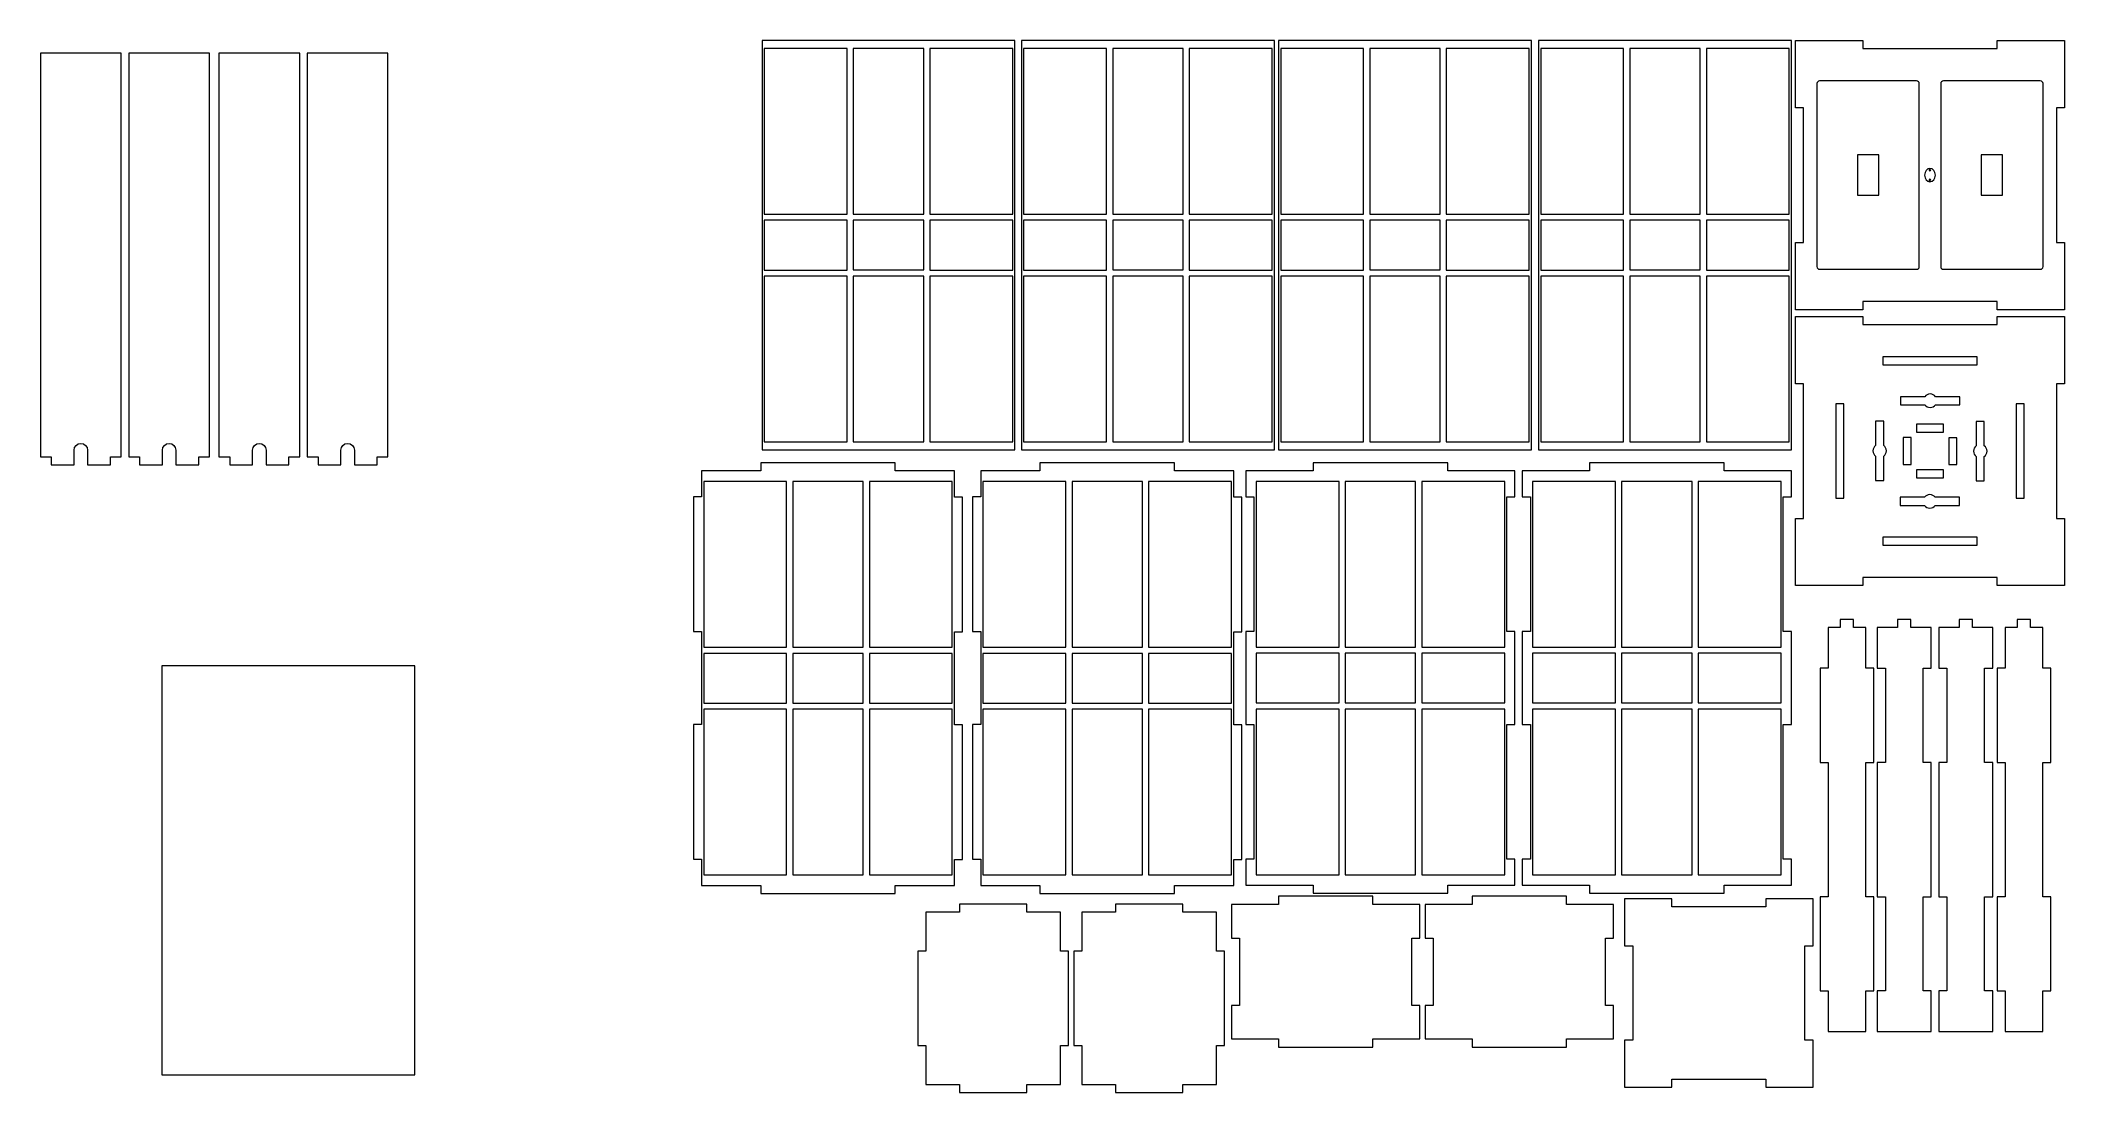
# Model space of a CAD drawing. Header units: millimetres. Extents: x -452 to 300, y -191 to 200.
import ezdxf

# ---------------------------------------------------------------- set-up
doc = ezdxf.new("R2010")
doc.units = ezdxf.units.MM
doc.header["$MEASUREMENT"] = 0
doc.layers.add('Camada 1', color=7, linetype='Continuous')

msp = doc.modelspace()

# ---------------------------------------------------------------- linework, layer by layer
at = {"layer": 'Camada 1', "color": 250, "lineweight": 20}
msp.add_lwpolyline([(-407.0438, -184.2725), (-313.0438, -184.2725), (-313.0438, -32.2725), (-407.0438, -32.2725), (-407.0438, -184.2725)], close=True, dxfattribs=at)
for points, knots in [([(-184.0359, 200), (-184.0359, 200), (-90.0359, 200), (-90.0359, 200), (-90.0359, 200), (-90.0359, 48), (-90.0359, 48), (-90.0359, 48), (-184.0359, 48), (-184.0359, 48), (-184.0359, 48), (-184.0359, 200), (-184.0359, 200)], [0, 0, 0, 0, 0.25, 0.25, 0.25, 0.5, 0.5, 0.5, 0.75, 0.75, 0.75, 1, 1, 1, 1]), ([(-183.1962, 197.0353), (-183.1962, 197.0353), (-152.427, 197.0353), (-152.427, 197.0353), (-152.427, 197.0353), (-152.427, 135.4968), (-152.427, 135.4968), (-152.427, 135.4968), (-183.1962, 135.4968), (-183.1962, 135.4968), (-183.1962, 135.4968), (-183.1962, 197.0353), (-183.1962, 197.0353)], [0, 0, 0, 0, 0.25, 0.25, 0.25, 0.5, 0.5, 0.5, 0.75, 0.75, 0.75, 1, 1, 1, 1]), ([(-150.1128, 197.0353), (-150.1128, 197.0353), (-123.959, 197.0353), (-123.959, 197.0353), (-123.959, 197.0353), (-123.959, 135.4968), (-123.959, 135.4968), (-123.959, 135.4968), (-150.1128, 135.4968), (-150.1128, 135.4968), (-150.1128, 135.4968), (-150.1128, 197.0353), (-150.1128, 197.0353)], [0, 0, 0, 0, 0.25, 0.25, 0.25, 0.5, 0.5, 0.5, 0.75, 0.75, 0.75, 1, 1, 1, 1]), ([(-121.6362, 197.0353), (-121.6362, 197.0353), (-90.867, 197.0353), (-90.867, 197.0353), (-90.867, 197.0353), (-90.867, 135.4968), (-90.867, 135.4968), (-90.867, 135.4968), (-121.6362, 135.4968), (-121.6362, 135.4968), (-121.6362, 135.4968), (-121.6362, 197.0353), (-121.6362, 197.0353)], [0, 0, 0, 0, 0.25, 0.25, 0.25, 0.5, 0.5, 0.5, 0.75, 0.75, 0.75, 1, 1, 1, 1]), ([(-87.6413, 200), (-87.6413, 200), (6.3587, 200), (6.3587, 200), (6.3587, 200), (6.3587, 48), (6.3587, 48), (6.3587, 48), (-87.6413, 48), (-87.6413, 48), (-87.6413, 48), (-87.6413, 200), (-87.6413, 200)], [0, 0, 0, 0, 0.25, 0.25, 0.25, 0.5, 0.5, 0.5, 0.75, 0.75, 0.75, 1, 1, 1, 1]), ([(-86.8016, 197.0353), (-86.8016, 197.0353), (-56.0324, 197.0353), (-56.0324, 197.0353), (-56.0324, 197.0353), (-56.0324, 135.4968), (-56.0324, 135.4968), (-56.0324, 135.4968), (-86.8016, 135.4968), (-86.8016, 135.4968), (-86.8016, 135.4968), (-86.8016, 197.0353), (-86.8016, 197.0353)], [0, 0, 0, 0, 0.25, 0.25, 0.25, 0.5, 0.5, 0.5, 0.75, 0.75, 0.75, 1, 1, 1, 1]), ([(-53.7182, 197.0353), (-53.7182, 197.0353), (-27.5644, 197.0353), (-27.5644, 197.0353), (-27.5644, 197.0353), (-27.5644, 135.4968), (-27.5644, 135.4968), (-27.5644, 135.4968), (-53.7182, 135.4968), (-53.7182, 135.4968), (-53.7182, 135.4968), (-53.7182, 197.0353), (-53.7182, 197.0353)], [0, 0, 0, 0, 0.25, 0.25, 0.25, 0.5, 0.5, 0.5, 0.75, 0.75, 0.75, 1, 1, 1, 1]), ([(-25.2416, 197.0353), (-25.2416, 197.0353), (5.5276, 197.0353), (5.5276, 197.0353), (5.5276, 197.0353), (5.5276, 135.4968), (5.5276, 135.4968), (5.5276, 135.4968), (-25.2416, 135.4968), (-25.2416, 135.4968), (-25.2416, 135.4968), (-25.2416, 197.0353), (-25.2416, 197.0353)], [0, 0, 0, 0, 0.25, 0.25, 0.25, 0.5, 0.5, 0.5, 0.75, 0.75, 0.75, 1, 1, 1, 1]), ([(7.8686, 200), (7.8686, 200), (101.8686, 200), (101.8686, 200), (101.8686, 200), (101.8686, 48), (101.8686, 48), (101.8686, 48), (7.8686, 48), (7.8686, 48), (7.8686, 48), (7.8686, 200), (7.8686, 200)], [0, 0, 0, 0, 0.25, 0.25, 0.25, 0.5, 0.5, 0.5, 0.75, 0.75, 0.75, 1, 1, 1, 1]), ([(8.7083, 197.0353), (8.7083, 197.0353), (39.4775, 197.0353), (39.4775, 197.0353), (39.4775, 197.0353), (39.4775, 135.4968), (39.4775, 135.4968), (39.4775, 135.4968), (8.7083, 135.4968), (8.7083, 135.4968), (8.7083, 135.4968), (8.7083, 197.0353), (8.7083, 197.0353)], [0, 0, 0, 0, 0.25, 0.25, 0.25, 0.5, 0.5, 0.5, 0.75, 0.75, 0.75, 1, 1, 1, 1]), ([(41.7917, 197.0353), (41.7917, 197.0353), (67.9455, 197.0353), (67.9455, 197.0353), (67.9455, 197.0353), (67.9455, 135.4968), (67.9455, 135.4968), (67.9455, 135.4968), (41.7917, 135.4968), (41.7917, 135.4968), (41.7917, 135.4968), (41.7917, 197.0353), (41.7917, 197.0353)], [0, 0, 0, 0, 0.25, 0.25, 0.25, 0.5, 0.5, 0.5, 0.75, 0.75, 0.75, 1, 1, 1, 1]), ([(70.2683, 197.0353), (70.2683, 197.0353), (101.0375, 197.0353), (101.0375, 197.0353), (101.0375, 197.0353), (101.0375, 135.4968), (101.0375, 135.4968), (101.0375, 135.4968), (70.2683, 135.4968), (70.2683, 135.4968), (70.2683, 135.4968), (70.2683, 197.0353), (70.2683, 197.0353)], [0, 0, 0, 0, 0.25, 0.25, 0.25, 0.5, 0.5, 0.5, 0.75, 0.75, 0.75, 1, 1, 1, 1]), ([(104.5, 200), (104.5, 200), (198.5, 200), (198.5, 200), (198.5, 200), (198.5, 48), (198.5, 48), (198.5, 48), (104.5, 48), (104.5, 48), (104.5, 48), (104.5, 200), (104.5, 200)], [0, 0, 0, 0, 0.25, 0.25, 0.25, 0.5, 0.5, 0.5, 0.75, 0.75, 0.75, 1, 1, 1, 1]), ([(105.3397, 197.0353), (105.3397, 197.0353), (136.1089, 197.0353), (136.1089, 197.0353), (136.1089, 197.0353), (136.1089, 135.4968), (136.1089, 135.4968), (136.1089, 135.4968), (105.3397, 135.4968), (105.3397, 135.4968), (105.3397, 135.4968), (105.3397, 197.0353), (105.3397, 197.0353)], [0, 0, 0, 0, 0.25, 0.25, 0.25, 0.5, 0.5, 0.5, 0.75, 0.75, 0.75, 1, 1, 1, 1]), ([(138.4231, 197.0353), (138.4231, 197.0353), (164.5769, 197.0353), (164.5769, 197.0353), (164.5769, 197.0353), (164.5769, 135.4968), (164.5769, 135.4968), (164.5769, 135.4968), (138.4231, 135.4968), (138.4231, 135.4968), (138.4231, 135.4968), (138.4231, 197.0353), (138.4231, 197.0353)], [0, 0, 0, 0, 0.25, 0.25, 0.25, 0.5, 0.5, 0.5, 0.75, 0.75, 0.75, 1, 1, 1, 1]), ([(166.8997, 197.0353), (166.8997, 197.0353), (197.6689, 197.0353), (197.6689, 197.0353), (197.6689, 197.0353), (197.6689, 135.4968), (197.6689, 135.4968), (197.6689, 135.4968), (166.8997, 135.4968), (166.8997, 135.4968), (166.8997, 135.4968), (166.8997, 197.0353), (166.8997, 197.0353)], [0, 0, 0, 0, 0.25, 0.25, 0.25, 0.5, 0.5, 0.5, 0.75, 0.75, 0.75, 1, 1, 1, 1]), ([(200, 100), (200, 100), (224.9998, 100), (224.9998, 100), (224.9998, 100), (224.9998, 103), (224.9998, 103), (224.9998, 103), (274.9998, 103), (274.9998, 103), (274.9998, 103), (274.9998, 100), (274.9998, 100), (274.9998, 100), (300, 100), (300, 100), (300, 100), (300, 124.9998), (300, 124.9998), (300, 124.9998), (297, 124.9998), (297, 124.9998), (297, 124.9998), (297, 174.9998), (297, 174.9998), (297, 174.9998), (300, 174.9998), (300, 174.9998), (300, 174.9998), (300, 200), (300, 200), (300, 200), (274.9998, 200), (274.9998, 200), (274.9998, 200), (274.9998, 197), (274.9998, 197), (274.9998, 197), (224.9998, 197), (224.9998, 197), (224.9998, 197), (224.9998, 200), (224.9998, 200), (224.9998, 200), (200, 200), (200, 200), (200, 200), (200, 174.9998), (200, 174.9998), (200, 174.9998), (203, 174.9998), (203, 174.9998), (203, 174.9998), (203, 124.9998), (203, 124.9998), (203, 124.9998), (200, 124.9998), (200, 124.9998), (200, 124.9998), (200, 100), (200, 100)], [0, 0, 0, 0, 0.05, 0.05, 0.05, 0.1, 0.1, 0.1, 0.15, 0.15, 0.15, 0.2, 0.2, 0.2, 0.25, 0.25, 0.25, 0.3, 0.3, 0.3, 0.35, 0.35, 0.35, 0.4, 0.4, 0.4, 0.45, 0.45, 0.45, 0.5, 0.5, 0.5, 0.55, 0.55, 0.55, 0.6, 0.6, 0.6, 0.65, 0.65, 0.65, 0.7, 0.7, 0.7, 0.75, 0.75, 0.75, 0.8, 0.8, 0.8, 0.85, 0.85, 0.85, 0.9, 0.9, 0.9, 0.95, 0.95, 0.95, 1, 1, 1, 1]), ([(-452.1676, 195.3271), (-452.1676, 195.3271), (-422.1676, 195.3271), (-422.1676, 195.3271), (-422.1676, 195.3271), (-422.1676, 45.3271), (-422.1676, 45.3271), (-422.1676, 45.3271), (-426.1676, 45.3271), (-426.1676, 45.3271), (-426.1676, 45.3271), (-426.1676, 42.3271), (-426.1676, 42.3271), (-426.1676, 42.3271), (-434.6676, 42.3271), (-434.6676, 42.3271), (-434.6676, 42.3271), (-434.6676, 47.8272), (-434.6676, 47.8272), (-434.6676, 49.2022), (-435.7925, 50.3271), (-437.1674, 50.3271), (-437.1674, 50.3271), (-437.1677, 50.3271), (-437.1677, 50.3271), (-438.5426, 50.3271), (-439.6676, 49.2022), (-439.6676, 47.8272), (-439.6676, 47.8272), (-439.6676, 42.3271), (-439.6676, 42.3271), (-439.6676, 42.3271), (-448.1676, 42.3271), (-448.1676, 42.3271), (-448.1676, 42.3271), (-448.1676, 45.3271), (-448.1676, 45.3271), (-448.1676, 45.3271), (-452.1676, 45.3271), (-452.1676, 45.3271), (-452.1676, 45.3271), (-452.1676, 195.3271), (-452.1676, 195.3271)], [0, 0, 0, 0, 0.07142857, 0.07142857, 0.07142857, 0.14285714, 0.14285714, 0.14285714, 0.21428571, 0.21428571, 0.21428571, 0.28571429, 0.28571429, 0.28571429, 0.35714286, 0.35714286, 0.35714286, 0.42857143, 0.42857143, 0.42857143, 0.5, 0.5, 0.5, 0.57142857, 0.57142857, 0.57142857, 0.64285714, 0.64285714, 0.64285714, 0.71428571, 0.71428571, 0.71428571, 0.78571429, 0.78571429, 0.78571429, 0.85714286, 0.85714286, 0.85714286, 0.92857143, 0.92857143, 0.92857143, 1, 1, 1, 1]), ([(-419.3593, 195.3271), (-419.3593, 195.3271), (-389.3593, 195.3271), (-389.3593, 195.3271), (-389.3593, 195.3271), (-389.3593, 45.3271), (-389.3593, 45.3271), (-389.3593, 45.3271), (-393.3593, 45.3271), (-393.3593, 45.3271), (-393.3593, 45.3271), (-393.3593, 42.3271), (-393.3593, 42.3271), (-393.3593, 42.3271), (-401.8593, 42.3271), (-401.8593, 42.3271), (-401.8593, 42.3271), (-401.8593, 47.8272), (-401.8593, 47.8272), (-401.8593, 49.2022), (-402.9842, 50.3271), (-404.3591, 50.3271), (-404.3591, 50.3271), (-404.3594, 50.3271), (-404.3594, 50.3271), (-405.7343, 50.3271), (-406.8593, 49.2022), (-406.8593, 47.8272), (-406.8593, 47.8272), (-406.8593, 42.3271), (-406.8593, 42.3271), (-406.8593, 42.3271), (-415.3593, 42.3271), (-415.3593, 42.3271), (-415.3593, 42.3271), (-415.3593, 45.3271), (-415.3593, 45.3271), (-415.3593, 45.3271), (-419.3593, 45.3271), (-419.3593, 45.3271), (-419.3593, 45.3271), (-419.3593, 195.3271), (-419.3593, 195.3271)], [0, 0, 0, 0, 0.07142857, 0.07142857, 0.07142857, 0.14285714, 0.14285714, 0.14285714, 0.21428571, 0.21428571, 0.21428571, 0.28571429, 0.28571429, 0.28571429, 0.35714286, 0.35714286, 0.35714286, 0.42857143, 0.42857143, 0.42857143, 0.5, 0.5, 0.5, 0.57142857, 0.57142857, 0.57142857, 0.64285714, 0.64285714, 0.64285714, 0.71428571, 0.71428571, 0.71428571, 0.78571429, 0.78571429, 0.78571429, 0.85714286, 0.85714286, 0.85714286, 0.92857143, 0.92857143, 0.92857143, 1, 1, 1, 1]), ([(-385.8426, 195.3271), (-385.8426, 195.3271), (-355.8426, 195.3271), (-355.8426, 195.3271), (-355.8426, 195.3271), (-355.8426, 45.3271), (-355.8426, 45.3271), (-355.8426, 45.3271), (-359.8426, 45.3271), (-359.8426, 45.3271), (-359.8426, 45.3271), (-359.8426, 42.3271), (-359.8426, 42.3271), (-359.8426, 42.3271), (-368.3426, 42.3271), (-368.3426, 42.3271), (-368.3426, 42.3271), (-368.3426, 47.8272), (-368.3426, 47.8272), (-368.3426, 49.2022), (-369.4675, 50.3271), (-370.8424, 50.3271), (-370.8424, 50.3271), (-370.8427, 50.3271), (-370.8427, 50.3271), (-372.2176, 50.3271), (-373.3426, 49.2022), (-373.3426, 47.8272), (-373.3426, 47.8272), (-373.3426, 42.3271), (-373.3426, 42.3271), (-373.3426, 42.3271), (-381.8426, 42.3271), (-381.8426, 42.3271), (-381.8426, 42.3271), (-381.8426, 45.3271), (-381.8426, 45.3271), (-381.8426, 45.3271), (-385.8426, 45.3271), (-385.8426, 45.3271), (-385.8426, 45.3271), (-385.8426, 195.3271), (-385.8426, 195.3271)], [0, 0, 0, 0, 0.07142857, 0.07142857, 0.07142857, 0.14285714, 0.14285714, 0.14285714, 0.21428571, 0.21428571, 0.21428571, 0.28571429, 0.28571429, 0.28571429, 0.35714286, 0.35714286, 0.35714286, 0.42857143, 0.42857143, 0.42857143, 0.5, 0.5, 0.5, 0.57142857, 0.57142857, 0.57142857, 0.64285714, 0.64285714, 0.64285714, 0.71428571, 0.71428571, 0.71428571, 0.78571429, 0.78571429, 0.78571429, 0.85714286, 0.85714286, 0.85714286, 0.92857143, 0.92857143, 0.92857143, 1, 1, 1, 1]), ([(-353.0343, 195.3271), (-353.0343, 195.3271), (-323.0343, 195.3271), (-323.0343, 195.3271), (-323.0343, 195.3271), (-323.0343, 45.3271), (-323.0343, 45.3271), (-323.0343, 45.3271), (-327.0343, 45.3271), (-327.0343, 45.3271), (-327.0343, 45.3271), (-327.0343, 42.3271), (-327.0343, 42.3271), (-327.0343, 42.3271), (-335.5343, 42.3271), (-335.5343, 42.3271), (-335.5343, 42.3271), (-335.5343, 47.8272), (-335.5343, 47.8272), (-335.5343, 49.2022), (-336.6592, 50.3271), (-338.0341, 50.3271), (-338.0341, 50.3271), (-338.0344, 50.3271), (-338.0344, 50.3271), (-339.4093, 50.3271), (-340.5343, 49.2022), (-340.5343, 47.8272), (-340.5343, 47.8272), (-340.5343, 42.3271), (-340.5343, 42.3271), (-340.5343, 42.3271), (-349.0343, 42.3271), (-349.0343, 42.3271), (-349.0343, 42.3271), (-349.0343, 45.3271), (-349.0343, 45.3271), (-349.0343, 45.3271), (-353.0343, 45.3271), (-353.0343, 45.3271), (-353.0343, 45.3271), (-353.0343, 195.3271), (-353.0343, 195.3271)], [0, 0, 0, 0, 0.07142857, 0.07142857, 0.07142857, 0.14285714, 0.14285714, 0.14285714, 0.21428571, 0.21428571, 0.21428571, 0.28571429, 0.28571429, 0.28571429, 0.35714286, 0.35714286, 0.35714286, 0.42857143, 0.42857143, 0.42857143, 0.5, 0.5, 0.5, 0.57142857, 0.57142857, 0.57142857, 0.64285714, 0.64285714, 0.64285714, 0.71428571, 0.71428571, 0.71428571, 0.78571429, 0.78571429, 0.78571429, 0.85714286, 0.85714286, 0.85714286, 0.92857143, 0.92857143, 0.92857143, 1, 1, 1, 1]), ([(209.0082, 184.9998), (209.0082, 184.9998), (245.0084, 184.9998), (245.0084, 184.9998), (245.5583, 184.9998), (246.0083, 184.5498), (246.0083, 183.9998), (246.0083, 183.9998), (246.0083, 115.9997), (246.0083, 115.9997), (246.0083, 115.4497), (245.5583, 114.9998), (245.0084, 114.9998), (245.0084, 114.9998), (209.0082, 114.9998), (209.0082, 114.9998), (208.4583, 114.9998), (208.0083, 115.4497), (208.0083, 115.9997), (208.0083, 115.9997), (208.0083, 183.9998), (208.0083, 183.9998), (208.0083, 184.5498), (208.4583, 184.9998), (209.0082, 184.9998)], [0, 0, 0, 0, 0.125, 0.125, 0.125, 0.25, 0.25, 0.25, 0.375, 0.375, 0.375, 0.5, 0.5, 0.5, 0.625, 0.625, 0.625, 0.75, 0.75, 0.75, 0.875, 0.875, 0.875, 1, 1, 1, 1]), ([(255.0116, 184.9998), (255.0116, 184.9998), (291.0118, 184.9998), (291.0118, 184.9998), (291.5617, 184.9998), (292.0117, 184.5498), (292.0117, 183.9998), (292.0117, 183.9998), (292.0117, 115.9997), (292.0117, 115.9997), (292.0117, 115.4497), (291.5617, 114.9998), (291.0118, 114.9998), (291.0118, 114.9998), (255.0116, 114.9998), (255.0116, 114.9998), (254.4617, 114.9998), (254.0117, 115.4497), (254.0117, 115.9997), (254.0117, 115.9997), (254.0117, 183.9998), (254.0117, 183.9998), (254.0117, 184.5498), (254.4617, 184.9998), (255.0116, 184.9998)], [0, 0, 0, 0, 0.125, 0.125, 0.125, 0.25, 0.25, 0.25, 0.375, 0.375, 0.375, 0.5, 0.5, 0.5, 0.625, 0.625, 0.625, 0.75, 0.75, 0.75, 0.875, 0.875, 0.875, 1, 1, 1, 1]), ([(223.0083, 157.4998), (223.0083, 157.4998), (231.0083, 157.4998), (231.0083, 157.4998), (231.0083, 157.4998), (231.0083, 142.4998), (231.0083, 142.4998), (231.0083, 142.4998), (223.0083, 142.4998), (223.0083, 142.4998), (223.0083, 142.4998), (223.0083, 157.4998), (223.0083, 157.4998)], [0, 0, 0, 0, 0.25, 0.25, 0.25, 0.5, 0.5, 0.5, 0.75, 0.75, 0.75, 1, 1, 1, 1]), ([(248, 150), (248, 151.3807), (248.8954, 152.5), (250, 152.5), (251.1046, 152.5), (252, 151.3807), (252, 150), (252, 148.6193), (251.1046, 147.5), (250, 147.5), (248.8954, 147.5), (248, 148.6193), (248, 150)], [0, 0, 0, 0, 0.25, 0.25, 0.25, 0.5, 0.5, 0.5, 0.75, 0.75, 0.75, 1, 1, 1, 1]), ([(250, 152.25), (250.1933, 152.25), (250.35, 152.0932), (250.35, 151.9), (250.35, 151.7068), (250.1933, 151.55), (250, 151.55), (249.8067, 151.55), (249.65, 151.7068), (249.65, 151.9), (249.65, 152.0932), (249.8067, 152.25), (250, 152.25)], [0, 0, 0, 0, 0.25, 0.25, 0.25, 0.5, 0.5, 0.5, 0.75, 0.75, 0.75, 1, 1, 1, 1]), ([(269.0117, 157.4998), (269.0117, 157.4998), (277.0117, 157.4998), (277.0117, 157.4998), (277.0117, 157.4998), (277.0117, 142.4998), (277.0117, 142.4998), (277.0117, 142.4998), (269.0117, 142.4998), (269.0117, 142.4998), (269.0117, 142.4998), (269.0117, 157.4998), (269.0117, 157.4998)], [0, 0, 0, 0, 0.25, 0.25, 0.25, 0.5, 0.5, 0.5, 0.75, 0.75, 0.75, 1, 1, 1, 1]), ([(249.9998, 148.4395), (250.1932, 148.4395), (250.3498, 148.2827), (250.3498, 148.0895), (250.3498, 147.8963), (250.1932, 147.7395), (249.9998, 147.7395), (249.8064, 147.7395), (249.6498, 147.8963), (249.6498, 148.0895), (249.6498, 148.2827), (249.8064, 148.4395), (249.9998, 148.4395)], [0, 0, 0, 0, 0.25, 0.25, 0.25, 0.5, 0.5, 0.5, 0.75, 0.75, 0.75, 1, 1, 1, 1]), ([(-183.1962, 133.2027), (-183.1962, 133.2027), (-152.427, 133.2027), (-152.427, 133.2027), (-152.427, 133.2027), (-152.427, 114.7412), (-152.427, 114.7412), (-152.427, 114.7412), (-183.1962, 114.7412), (-183.1962, 114.7412), (-183.1962, 114.7412), (-183.1962, 133.2027), (-183.1962, 133.2027)], [0, 0, 0, 0, 0.25, 0.25, 0.25, 0.5, 0.5, 0.5, 0.75, 0.75, 0.75, 1, 1, 1, 1]), ([(-150.1128, 133.2308), (-150.1128, 133.2308), (-123.959, 133.2308), (-123.959, 133.2308), (-123.959, 133.2308), (-123.959, 114.7692), (-123.959, 114.7692), (-123.959, 114.7692), (-150.1128, 114.7692), (-150.1128, 114.7692), (-150.1128, 114.7692), (-150.1128, 133.2308), (-150.1128, 133.2308)], [0, 0, 0, 0, 0.25, 0.25, 0.25, 0.5, 0.5, 0.5, 0.75, 0.75, 0.75, 1, 1, 1, 1]), ([(-121.6362, 133.2027), (-121.6362, 133.2027), (-90.867, 133.2027), (-90.867, 133.2027), (-90.867, 133.2027), (-90.867, 114.7412), (-90.867, 114.7412), (-90.867, 114.7412), (-121.6362, 114.7412), (-121.6362, 114.7412), (-121.6362, 114.7412), (-121.6362, 133.2027), (-121.6362, 133.2027)], [0, 0, 0, 0, 0.25, 0.25, 0.25, 0.5, 0.5, 0.5, 0.75, 0.75, 0.75, 1, 1, 1, 1]), ([(-86.8016, 133.2027), (-86.8016, 133.2027), (-56.0324, 133.2027), (-56.0324, 133.2027), (-56.0324, 133.2027), (-56.0324, 114.7412), (-56.0324, 114.7412), (-56.0324, 114.7412), (-86.8016, 114.7412), (-86.8016, 114.7412), (-86.8016, 114.7412), (-86.8016, 133.2027), (-86.8016, 133.2027)], [0, 0, 0, 0, 0.25, 0.25, 0.25, 0.5, 0.5, 0.5, 0.75, 0.75, 0.75, 1, 1, 1, 1]), ([(-53.7182, 133.2308), (-53.7182, 133.2308), (-27.5644, 133.2308), (-27.5644, 133.2308), (-27.5644, 133.2308), (-27.5644, 114.7692), (-27.5644, 114.7692), (-27.5644, 114.7692), (-53.7182, 114.7692), (-53.7182, 114.7692), (-53.7182, 114.7692), (-53.7182, 133.2308), (-53.7182, 133.2308)], [0, 0, 0, 0, 0.25, 0.25, 0.25, 0.5, 0.5, 0.5, 0.75, 0.75, 0.75, 1, 1, 1, 1]), ([(-25.2416, 133.2027), (-25.2416, 133.2027), (5.5276, 133.2027), (5.5276, 133.2027), (5.5276, 133.2027), (5.5276, 114.7412), (5.5276, 114.7412), (5.5276, 114.7412), (-25.2416, 114.7412), (-25.2416, 114.7412), (-25.2416, 114.7412), (-25.2416, 133.2027), (-25.2416, 133.2027)], [0, 0, 0, 0, 0.25, 0.25, 0.25, 0.5, 0.5, 0.5, 0.75, 0.75, 0.75, 1, 1, 1, 1]), ([(8.7083, 133.2027), (8.7083, 133.2027), (39.4775, 133.2027), (39.4775, 133.2027), (39.4775, 133.2027), (39.4775, 114.7412), (39.4775, 114.7412), (39.4775, 114.7412), (8.7083, 114.7412), (8.7083, 114.7412), (8.7083, 114.7412), (8.7083, 133.2027), (8.7083, 133.2027)], [0, 0, 0, 0, 0.25, 0.25, 0.25, 0.5, 0.5, 0.5, 0.75, 0.75, 0.75, 1, 1, 1, 1]), ([(41.7917, 133.2308), (41.7917, 133.2308), (67.9455, 133.2308), (67.9455, 133.2308), (67.9455, 133.2308), (67.9455, 114.7692), (67.9455, 114.7692), (67.9455, 114.7692), (41.7917, 114.7692), (41.7917, 114.7692), (41.7917, 114.7692), (41.7917, 133.2308), (41.7917, 133.2308)], [0, 0, 0, 0, 0.25, 0.25, 0.25, 0.5, 0.5, 0.5, 0.75, 0.75, 0.75, 1, 1, 1, 1]), ([(70.2683, 133.2027), (70.2683, 133.2027), (101.0375, 133.2027), (101.0375, 133.2027), (101.0375, 133.2027), (101.0375, 114.7412), (101.0375, 114.7412), (101.0375, 114.7412), (70.2683, 114.7412), (70.2683, 114.7412), (70.2683, 114.7412), (70.2683, 133.2027), (70.2683, 133.2027)], [0, 0, 0, 0, 0.25, 0.25, 0.25, 0.5, 0.5, 0.5, 0.75, 0.75, 0.75, 1, 1, 1, 1]), ([(105.3397, 133.2027), (105.3397, 133.2027), (136.1089, 133.2027), (136.1089, 133.2027), (136.1089, 133.2027), (136.1089, 114.7412), (136.1089, 114.7412), (136.1089, 114.7412), (105.3397, 114.7412), (105.3397, 114.7412), (105.3397, 114.7412), (105.3397, 133.2027), (105.3397, 133.2027)], [0, 0, 0, 0, 0.25, 0.25, 0.25, 0.5, 0.5, 0.5, 0.75, 0.75, 0.75, 1, 1, 1, 1]), ([(138.4231, 133.2308), (138.4231, 133.2308), (164.5769, 133.2308), (164.5769, 133.2308), (164.5769, 133.2308), (164.5769, 114.7692), (164.5769, 114.7692), (164.5769, 114.7692), (138.4231, 114.7692), (138.4231, 114.7692), (138.4231, 114.7692), (138.4231, 133.2308), (138.4231, 133.2308)], [0, 0, 0, 0, 0.25, 0.25, 0.25, 0.5, 0.5, 0.5, 0.75, 0.75, 0.75, 1, 1, 1, 1]), ([(166.8997, 133.2027), (166.8997, 133.2027), (197.6689, 133.2027), (197.6689, 133.2027), (197.6689, 133.2027), (197.6689, 114.7412), (197.6689, 114.7412), (197.6689, 114.7412), (166.8997, 114.7412), (166.8997, 114.7412), (166.8997, 114.7412), (166.8997, 133.2027), (166.8997, 133.2027)], [0, 0, 0, 0, 0.25, 0.25, 0.25, 0.5, 0.5, 0.5, 0.75, 0.75, 0.75, 1, 1, 1, 1]), ([(-183.1962, 112.4904), (-183.1962, 112.4904), (-152.427, 112.4904), (-152.427, 112.4904), (-152.427, 112.4904), (-152.427, 50.9519), (-152.427, 50.9519), (-152.427, 50.9519), (-183.1962, 50.9519), (-183.1962, 50.9519), (-183.1962, 50.9519), (-183.1962, 112.4904), (-183.1962, 112.4904)], [0, 0, 0, 0, 0.25, 0.25, 0.25, 0.5, 0.5, 0.5, 0.75, 0.75, 0.75, 1, 1, 1, 1]), ([(-150.1128, 112.4904), (-150.1128, 112.4904), (-123.959, 112.4904), (-123.959, 112.4904), (-123.959, 112.4904), (-123.959, 50.9519), (-123.959, 50.9519), (-123.959, 50.9519), (-150.1128, 50.9519), (-150.1128, 50.9519), (-150.1128, 50.9519), (-150.1128, 112.4904), (-150.1128, 112.4904)], [0, 0, 0, 0, 0.25, 0.25, 0.25, 0.5, 0.5, 0.5, 0.75, 0.75, 0.75, 1, 1, 1, 1]), ([(-121.6362, 112.4904), (-121.6362, 112.4904), (-90.867, 112.4904), (-90.867, 112.4904), (-90.867, 112.4904), (-90.867, 50.9519), (-90.867, 50.9519), (-90.867, 50.9519), (-121.6362, 50.9519), (-121.6362, 50.9519), (-121.6362, 50.9519), (-121.6362, 112.4904), (-121.6362, 112.4904)], [0, 0, 0, 0, 0.25, 0.25, 0.25, 0.5, 0.5, 0.5, 0.75, 0.75, 0.75, 1, 1, 1, 1]), ([(-86.8016, 112.4904), (-86.8016, 112.4904), (-56.0324, 112.4904), (-56.0324, 112.4904), (-56.0324, 112.4904), (-56.0324, 50.9519), (-56.0324, 50.9519), (-56.0324, 50.9519), (-86.8016, 50.9519), (-86.8016, 50.9519), (-86.8016, 50.9519), (-86.8016, 112.4904), (-86.8016, 112.4904)], [0, 0, 0, 0, 0.25, 0.25, 0.25, 0.5, 0.5, 0.5, 0.75, 0.75, 0.75, 1, 1, 1, 1]), ([(-53.7182, 112.4904), (-53.7182, 112.4904), (-27.5644, 112.4904), (-27.5644, 112.4904), (-27.5644, 112.4904), (-27.5644, 50.9519), (-27.5644, 50.9519), (-27.5644, 50.9519), (-53.7182, 50.9519), (-53.7182, 50.9519), (-53.7182, 50.9519), (-53.7182, 112.4904), (-53.7182, 112.4904)], [0, 0, 0, 0, 0.25, 0.25, 0.25, 0.5, 0.5, 0.5, 0.75, 0.75, 0.75, 1, 1, 1, 1]), ([(-25.2416, 112.4904), (-25.2416, 112.4904), (5.5276, 112.4904), (5.5276, 112.4904), (5.5276, 112.4904), (5.5276, 50.9519), (5.5276, 50.9519), (5.5276, 50.9519), (-25.2416, 50.9519), (-25.2416, 50.9519), (-25.2416, 50.9519), (-25.2416, 112.4904), (-25.2416, 112.4904)], [0, 0, 0, 0, 0.25, 0.25, 0.25, 0.5, 0.5, 0.5, 0.75, 0.75, 0.75, 1, 1, 1, 1]), ([(8.7083, 112.4904), (8.7083, 112.4904), (39.4775, 112.4904), (39.4775, 112.4904), (39.4775, 112.4904), (39.4775, 50.9519), (39.4775, 50.9519), (39.4775, 50.9519), (8.7083, 50.9519), (8.7083, 50.9519), (8.7083, 50.9519), (8.7083, 112.4904), (8.7083, 112.4904)], [0, 0, 0, 0, 0.25, 0.25, 0.25, 0.5, 0.5, 0.5, 0.75, 0.75, 0.75, 1, 1, 1, 1]), ([(41.7917, 112.4904), (41.7917, 112.4904), (67.9455, 112.4904), (67.9455, 112.4904), (67.9455, 112.4904), (67.9455, 50.9519), (67.9455, 50.9519), (67.9455, 50.9519), (41.7917, 50.9519), (41.7917, 50.9519), (41.7917, 50.9519), (41.7917, 112.4904), (41.7917, 112.4904)], [0, 0, 0, 0, 0.25, 0.25, 0.25, 0.5, 0.5, 0.5, 0.75, 0.75, 0.75, 1, 1, 1, 1]), ([(70.2683, 112.4904), (70.2683, 112.4904), (101.0375, 112.4904), (101.0375, 112.4904), (101.0375, 112.4904), (101.0375, 50.9519), (101.0375, 50.9519), (101.0375, 50.9519), (70.2683, 50.9519), (70.2683, 50.9519), (70.2683, 50.9519), (70.2683, 112.4904), (70.2683, 112.4904)], [0, 0, 0, 0, 0.25, 0.25, 0.25, 0.5, 0.5, 0.5, 0.75, 0.75, 0.75, 1, 1, 1, 1]), ([(105.3397, 112.4904), (105.3397, 112.4904), (136.1089, 112.4904), (136.1089, 112.4904), (136.1089, 112.4904), (136.1089, 50.9519), (136.1089, 50.9519), (136.1089, 50.9519), (105.3397, 50.9519), (105.3397, 50.9519), (105.3397, 50.9519), (105.3397, 112.4904), (105.3397, 112.4904)], [0, 0, 0, 0, 0.25, 0.25, 0.25, 0.5, 0.5, 0.5, 0.75, 0.75, 0.75, 1, 1, 1, 1]), ([(138.4231, 112.4904), (138.4231, 112.4904), (164.5769, 112.4904), (164.5769, 112.4904), (164.5769, 112.4904), (164.5769, 50.9519), (164.5769, 50.9519), (164.5769, 50.9519), (138.4231, 50.9519), (138.4231, 50.9519), (138.4231, 50.9519), (138.4231, 112.4904), (138.4231, 112.4904)], [0, 0, 0, 0, 0.25, 0.25, 0.25, 0.5, 0.5, 0.5, 0.75, 0.75, 0.75, 1, 1, 1, 1]), ([(166.8997, 112.4904), (166.8997, 112.4904), (197.6689, 112.4904), (197.6689, 112.4904), (197.6689, 112.4904), (197.6689, 50.9519), (197.6689, 50.9519), (197.6689, 50.9519), (166.8997, 50.9519), (166.8997, 50.9519), (166.8997, 50.9519), (166.8997, 112.4904), (166.8997, 112.4904)], [0, 0, 0, 0, 0.25, 0.25, 0.25, 0.5, 0.5, 0.5, 0.75, 0.75, 0.75, 1, 1, 1, 1]), ([(200, -2.5), (200, -2.5), (224.9998, -2.5), (224.9998, -2.5), (224.9998, -2.5), (224.9998, 0.5), (224.9998, 0.5), (224.9998, 0.5), (274.9998, 0.5), (274.9998, 0.5), (274.9998, 0.5), (274.9998, -2.5), (274.9998, -2.5), (274.9998, -2.5), (300, -2.5), (300, -2.5), (300, -2.5), (300, 22.4998), (300, 22.4998), (300, 22.4998), (297, 22.4998), (297, 22.4998), (297, 22.4998), (297, 72.4998), (297, 72.4998), (297, 72.4998), (300, 72.4998), (300, 72.4998), (300, 72.4998), (300, 97.5), (300, 97.5), (300, 97.5), (274.9998, 97.5), (274.9998, 97.5), (274.9998, 97.5), (274.9998, 94.5), (274.9998, 94.5), (274.9998, 94.5), (224.9998, 94.5), (224.9998, 94.5), (224.9998, 94.5), (224.9998, 97.5), (224.9998, 97.5), (224.9998, 97.5), (200, 97.5), (200, 97.5), (200, 97.5), (200, 72.4998), (200, 72.4998), (200, 72.4998), (203, 72.4998), (203, 72.4998), (203, 72.4998), (203, 22.4998), (203, 22.4998), (203, 22.4998), (200, 22.4998), (200, 22.4998), (200, 22.4998), (200, -2.5), (200, -2.5)], [0, 0, 0, 0, 0.05, 0.05, 0.05, 0.1, 0.1, 0.1, 0.15, 0.15, 0.15, 0.2, 0.2, 0.2, 0.25, 0.25, 0.25, 0.3, 0.3, 0.3, 0.35, 0.35, 0.35, 0.4, 0.4, 0.4, 0.45, 0.45, 0.45, 0.5, 0.5, 0.5, 0.55, 0.55, 0.55, 0.6, 0.6, 0.6, 0.65, 0.65, 0.65, 0.7, 0.7, 0.7, 0.75, 0.75, 0.75, 0.8, 0.8, 0.8, 0.85, 0.85, 0.85, 0.9, 0.9, 0.9, 0.95, 0.95, 0.95, 1, 1, 1, 1]), ([(232.4997, 79.4998), (232.4997, 79.4998), (232.4997, 82.4998), (232.4997, 82.4998), (232.4997, 82.4998), (267.4997, 82.4998), (267.4997, 82.4998), (267.4997, 82.4998), (267.4997, 79.4998), (267.4997, 79.4998), (267.4997, 79.4998), (232.4997, 79.4998), (232.4997, 79.4998)], [0, 0, 0, 0, 0.25, 0.25, 0.25, 0.5, 0.5, 0.5, 0.75, 0.75, 0.75, 1, 1, 1, 1]), ([(250.0496, 68.6946), (250.8675, 68.6946), (251.5936, 68.3018), (252.0497, 67.6946), (252.0497, 67.6946), (261.0496, 67.6946), (261.0496, 67.6946), (261.0496, 67.6946), (261.0496, 64.6946), (261.0496, 64.6946), (261.0496, 64.6946), (252.0497, 64.6946), (252.0497, 64.6946), (251.5936, 64.0874), (250.8675, 63.6946), (250.0496, 63.6946), (249.2317, 63.6946), (248.5056, 64.0874), (248.0495, 64.6946), (248.0495, 64.6946), (239.0496, 64.6946), (239.0496, 64.6946), (239.0496, 64.6946), (239.0496, 67.6946), (239.0496, 67.6946), (239.0496, 67.6946), (248.0495, 67.6946), (248.0495, 67.6946), (248.5056, 68.3018), (249.2317, 68.6946), (250.0496, 68.6946)], [0, 0, 0, 0, 0.1, 0.1, 0.1, 0.2, 0.2, 0.2, 0.3, 0.3, 0.3, 0.4, 0.4, 0.4, 0.5, 0.5, 0.5, 0.6, 0.6, 0.6, 0.7, 0.7, 0.7, 0.8, 0.8, 0.8, 0.9, 0.9, 0.9, 1, 1, 1, 1]), ([(214.9998, 64.9999), (214.9998, 64.9999), (217.9998, 64.9999), (217.9998, 64.9999), (217.9998, 64.9999), (217.9998, 29.9999), (217.9998, 29.9999), (217.9998, 29.9999), (214.9998, 29.9999), (214.9998, 29.9999), (214.9998, 29.9999), (214.9998, 64.9999), (214.9998, 64.9999)], [0, 0, 0, 0, 0.25, 0.25, 0.25, 0.5, 0.5, 0.5, 0.75, 0.75, 0.75, 1, 1, 1, 1]), ([(281.9998, 64.9999), (281.9998, 64.9999), (284.9998, 64.9999), (284.9998, 64.9999), (284.9998, 64.9999), (284.9998, 29.9999), (284.9998, 29.9999), (284.9998, 29.9999), (281.9998, 29.9999), (281.9998, 29.9999), (281.9998, 29.9999), (281.9998, 64.9999), (281.9998, 64.9999)], [0, 0, 0, 0, 0.25, 0.25, 0.25, 0.5, 0.5, 0.5, 0.75, 0.75, 0.75, 1, 1, 1, 1]), ([(228.8054, 47.5496), (228.8054, 48.3675), (229.1982, 49.0936), (229.8054, 49.5497), (229.8054, 49.5497), (229.8054, 58.5496), (229.8054, 58.5496), (229.8054, 58.5496), (232.8054, 58.5496), (232.8054, 58.5496), (232.8054, 58.5496), (232.8054, 49.5497), (232.8054, 49.5497), (233.4126, 49.0936), (233.8054, 48.3675), (233.8054, 47.5496), (233.8054, 46.7317), (233.4126, 46.0056), (232.8054, 45.5495), (232.8054, 45.5495), (232.8054, 36.5496), (232.8054, 36.5496), (232.8054, 36.5496), (229.8054, 36.5496), (229.8054, 36.5496), (229.8054, 36.5496), (229.8054, 45.5495), (229.8054, 45.5495), (229.1982, 46.0056), (228.8054, 46.7317), (228.8054, 47.5496)], [0, 0, 0, 0, 0.1, 0.1, 0.1, 0.2, 0.2, 0.2, 0.3, 0.3, 0.3, 0.4, 0.4, 0.4, 0.5, 0.5, 0.5, 0.6, 0.6, 0.6, 0.7, 0.7, 0.7, 0.8, 0.8, 0.8, 0.9, 0.9, 0.9, 1, 1, 1, 1]), ([(245, 57.5002), (245, 57.5002), (255, 57.5002), (255, 57.5002), (255, 57.5002), (255, 54.5002), (255, 54.5002), (255, 54.5002), (245, 54.5002), (245, 54.5002), (245, 54.5002), (245, 57.5002), (245, 57.5002)], [0, 0, 0, 0, 0.25, 0.25, 0.25, 0.5, 0.5, 0.5, 0.75, 0.75, 0.75, 1, 1, 1, 1]), ([(271.1947, 47.4504), (271.1947, 46.6326), (270.802, 45.9065), (270.1948, 45.4504), (270.1948, 45.4504), (270.1948, 36.4505), (270.1948, 36.4505), (270.1948, 36.4505), (267.1947, 36.4505), (267.1947, 36.4505), (267.1947, 36.4505), (267.1947, 45.4504), (267.1947, 45.4504), (266.5876, 45.9065), (266.1948, 46.6326), (266.1948, 47.4504), (266.1948, 48.2684), (266.5875, 48.9945), (267.1948, 49.4506), (267.1948, 49.4506), (267.1948, 58.4505), (267.1948, 58.4505), (267.1948, 58.4505), (270.1948, 58.4505), (270.1948, 58.4505), (270.1948, 58.4505), (270.1948, 49.4506), (270.1948, 49.4506), (270.802, 48.9945), (271.1947, 48.2684), (271.1947, 47.4504)], [0, 0, 0, 0, 0.1, 0.1, 0.1, 0.2, 0.2, 0.2, 0.3, 0.3, 0.3, 0.4, 0.4, 0.4, 0.5, 0.5, 0.5, 0.6, 0.6, 0.6, 0.7, 0.7, 0.7, 0.8, 0.8, 0.8, 0.9, 0.9, 0.9, 1, 1, 1, 1]), ([(240.0001, 42.5003), (240.0001, 42.5003), (240.0001, 52.5003), (240.0001, 52.5003), (240.0001, 52.5003), (243.0001, 52.5003), (243.0001, 52.5003), (243.0001, 52.5003), (243.0001, 42.5003), (243.0001, 42.5003), (243.0001, 42.5003), (240.0001, 42.5003), (240.0001, 42.5003)], [0, 0, 0, 0, 0.25, 0.25, 0.25, 0.5, 0.5, 0.5, 0.75, 0.75, 0.75, 1, 1, 1, 1]), ([(257, 42.4504), (257, 42.4504), (257, 52.4504), (257, 52.4504), (257, 52.4504), (260, 52.4504), (260, 52.4504), (260, 52.4504), (260, 42.4504), (260, 42.4504), (260, 42.4504), (257, 42.4504), (257, 42.4504)], [0, 0, 0, 0, 0.25, 0.25, 0.25, 0.5, 0.5, 0.5, 0.75, 0.75, 0.75, 1, 1, 1, 1]), ([(-209.505, -54.102), (-209.505, -54.102), (-206.505, -54.102), (-206.505, -54.102), (-206.505, -54.102), (-206.505, -19.5571), (-206.505, -19.5571), (-206.505, -19.5571), (-209.505, -19.5571), (-209.505, -19.5571), (-209.505, -19.5571), (-209.505, 30.4429), (-209.505, 30.4429), (-209.505, 30.4429), (-206.505, 30.4429), (-206.505, 30.4429), (-206.505, 30.4429), (-206.505, 40.1), (-206.505, 40.1), (-206.505, 40.1), (-184.505, 40.1), (-184.505, 40.1), (-184.505, 40.1), (-184.505, 43.1), (-184.505, 43.1), (-184.505, 43.1), (-134.505, 43.1), (-134.505, 43.1), (-134.505, 43.1), (-134.505, 40.1), (-134.505, 40.1), (-134.505, 40.1), (-112.505, 40.1), (-112.505, 40.1), (-112.505, 40.1), (-112.505, 30.3725), (-112.505, 30.3725), (-112.505, 30.3725), (-109.505, 30.3725), (-109.505, 30.3725), (-109.505, 30.3725), (-109.505, -19.6275), (-109.505, -19.6275), (-109.505, -19.6275), (-112.505, -19.6275), (-112.505, -19.6275), (-112.505, -19.6275), (-112.505, -54.1724), (-112.505, -54.1724), (-112.505, -54.1724), (-109.505, -54.1724), (-109.505, -54.1724), (-109.505, -54.1724), (-109.505, -104.1724), (-109.505, -104.1724), (-109.505, -104.1724), (-112.505, -104.1724), (-112.505, -104.1724), (-112.505, -104.1724), (-112.505, -113.9), (-112.505, -113.9), (-112.505, -113.9), (-134.505, -113.9), (-134.505, -113.9), (-134.505, -113.9), (-134.505, -116.9), (-134.505, -116.9), (-134.505, -116.9), (-184.505, -116.9), (-184.505, -116.9), (-184.505, -116.9), (-184.505, -113.9), (-184.505, -113.9), (-184.505, -113.9), (-206.505, -113.9), (-206.505, -113.9), (-206.505, -113.9), (-206.505, -104.102), (-206.505, -104.102), (-206.505, -104.102), (-209.505, -104.102), (-209.505, -104.102), (-209.505, -104.102), (-209.505, -54.102), (-209.505, -54.102)], [0, 0, 0, 0, 0.03571429, 0.03571429, 0.03571429, 0.07142857, 0.07142857, 0.07142857, 0.10714286, 0.10714286, 0.10714286, 0.14285714, 0.14285714, 0.14285714, 0.17857143, 0.17857143, 0.17857143, 0.21428571, 0.21428571, 0.21428571, 0.25, 0.25, 0.25, 0.28571429, 0.28571429, 0.28571429, 0.32142857, 0.32142857, 0.32142857, 0.35714286, 0.35714286, 0.35714286, 0.39285714, 0.39285714, 0.39285714, 0.42857143, 0.42857143, 0.42857143, 0.46428571, 0.46428571, 0.46428571, 0.5, 0.5, 0.5, 0.53571429, 0.53571429, 0.53571429, 0.57142857, 0.57142857, 0.57142857, 0.60714286, 0.60714286, 0.60714286, 0.64285714, 0.64285714, 0.64285714, 0.67857143, 0.67857143, 0.67857143, 0.71428571, 0.71428571, 0.71428571, 0.75, 0.75, 0.75, 0.78571429, 0.78571429, 0.78571429, 0.82142857, 0.82142857, 0.82142857, 0.85714286, 0.85714286, 0.85714286, 0.89285714, 0.89285714, 0.89285714, 0.92857143, 0.92857143, 0.92857143, 0.96428571, 0.96428571, 0.96428571, 1, 1, 1, 1]), ([(-105.755, -54.102), (-105.755, -54.102), (-102.755, -54.102), (-102.755, -54.102), (-102.755, -54.102), (-102.755, -19.5571), (-102.755, -19.5571), (-102.755, -19.5571), (-105.755, -19.5571), (-105.755, -19.5571), (-105.755, -19.5571), (-105.755, 30.4429), (-105.755, 30.4429), (-105.755, 30.4429), (-102.755, 30.4429), (-102.755, 30.4429), (-102.755, 30.4429), (-102.755, 40.1), (-102.755, 40.1), (-102.755, 40.1), (-80.755, 40.1), (-80.755, 40.1), (-80.755, 40.1), (-80.755, 43.1), (-80.755, 43.1), (-80.755, 43.1), (-30.755, 43.1), (-30.755, 43.1), (-30.755, 43.1), (-30.755, 40.1), (-30.755, 40.1), (-30.755, 40.1), (-8.755, 40.1), (-8.755, 40.1), (-8.755, 40.1), (-8.755, 30.3725), (-8.755, 30.3725), (-8.755, 30.3725), (-5.755, 30.3725), (-5.755, 30.3725), (-5.755, 30.3725), (-5.755, -19.6275), (-5.755, -19.6275), (-5.755, -19.6275), (-8.755, -19.6275), (-8.755, -19.6275), (-8.755, -19.6275), (-8.755, -54.1724), (-8.755, -54.1724), (-8.755, -54.1724), (-5.755, -54.1724), (-5.755, -54.1724), (-5.755, -54.1724), (-5.755, -104.1724), (-5.755, -104.1724), (-5.755, -104.1724), (-8.755, -104.1724), (-8.755, -104.1724), (-8.755, -104.1724), (-8.755, -113.9), (-8.755, -113.9), (-8.755, -113.9), (-30.755, -113.9), (-30.755, -113.9), (-30.755, -113.9), (-30.755, -116.9), (-30.755, -116.9), (-30.755, -116.9), (-80.755, -116.9), (-80.755, -116.9), (-80.755, -116.9), (-80.755, -113.9), (-80.755, -113.9), (-80.755, -113.9), (-102.755, -113.9), (-102.755, -113.9), (-102.755, -113.9), (-102.755, -104.102), (-102.755, -104.102), (-102.755, -104.102), (-105.755, -104.102), (-105.755, -104.102), (-105.755, -104.102), (-105.755, -54.102), (-105.755, -54.102)], [0, 0, 0, 0, 0.03571429, 0.03571429, 0.03571429, 0.07142857, 0.07142857, 0.07142857, 0.10714286, 0.10714286, 0.10714286, 0.14285714, 0.14285714, 0.14285714, 0.17857143, 0.17857143, 0.17857143, 0.21428571, 0.21428571, 0.21428571, 0.25, 0.25, 0.25, 0.28571429, 0.28571429, 0.28571429, 0.32142857, 0.32142857, 0.32142857, 0.35714286, 0.35714286, 0.35714286, 0.39285714, 0.39285714, 0.39285714, 0.42857143, 0.42857143, 0.42857143, 0.46428571, 0.46428571, 0.46428571, 0.5, 0.5, 0.5, 0.53571429, 0.53571429, 0.53571429, 0.57142857, 0.57142857, 0.57142857, 0.60714286, 0.60714286, 0.60714286, 0.64285714, 0.64285714, 0.64285714, 0.67857143, 0.67857143, 0.67857143, 0.71428571, 0.71428571, 0.71428571, 0.75, 0.75, 0.75, 0.78571429, 0.78571429, 0.78571429, 0.82142857, 0.82142857, 0.82142857, 0.85714286, 0.85714286, 0.85714286, 0.89285714, 0.89285714, 0.89285714, 0.92857143, 0.92857143, 0.92857143, 0.96428571, 0.96428571, 0.96428571, 1, 1, 1, 1]), ([(-4.2125, 40.1), (-4.2125, 40.1), (20.7873, 40.1), (20.7873, 40.1), (20.7873, 40.1), (20.7873, 43.1), (20.7873, 43.1), (20.7873, 43.1), (70.7873, 43.1), (70.7873, 43.1), (70.7873, 43.1), (70.7873, 40.1), (70.7873, 40.1), (70.7873, 40.1), (95.7875, 40.1), (95.7875, 40.1), (95.7875, 40.1), (95.7875, 30.4429), (95.7875, 30.4429), (95.7875, 30.4429), (92.7875, 30.4429), (92.7875, 30.4429), (92.7875, 30.4429), (92.7875, -19.5571), (92.7875, -19.5571), (92.7875, -19.5571), (95.7875, -19.5571), (95.7875, -19.5571), (95.7875, -19.5571), (95.7875, -54.102), (95.7875, -54.102), (95.7875, -54.102), (92.7875, -54.102), (92.7875, -54.102), (92.7875, -54.102), (92.7875, -104.102), (92.7875, -104.102), (92.7875, -104.102), (95.7875, -104.102), (95.7875, -104.102), (95.7875, -104.102), (95.7875, -113.7462), (95.7875, -113.7462), (95.7875, -113.7462), (70.7873, -113.7462), (70.7873, -113.7462), (70.7873, -113.7462), (70.7873, -116.7462), (70.7873, -116.7462), (70.7873, -116.7462), (20.7873, -116.7462), (20.7873, -116.7462), (20.7873, -116.7462), (20.7873, -113.7462), (20.7873, -113.7462), (20.7873, -113.7462), (-4.2125, -113.7462), (-4.2125, -113.7462), (-4.2125, -113.7462), (-4.2125, -104.102), (-4.2125, -104.102), (-4.2125, -104.102), (-1.2125, -104.102), (-1.2125, -104.102), (-1.2125, -104.102), (-1.2125, -54.102), (-1.2125, -54.102), (-1.2125, -54.102), (-4.2125, -54.102), (-4.2125, -54.102), (-4.2125, -54.102), (-4.2125, -19.5571), (-4.2125, -19.5571), (-4.2125, -19.5571), (-1.2125, -19.5571), (-1.2125, -19.5571), (-1.2125, -19.5571), (-1.2125, 30.4429), (-1.2125, 30.4429), (-1.2125, 30.4429), (-4.2125, 30.4429), (-4.2125, 30.4429), (-4.2125, 30.4429), (-4.2125, 40.1), (-4.2125, 40.1)], [0, 0, 0, 0, 0.03571429, 0.03571429, 0.03571429, 0.07142857, 0.07142857, 0.07142857, 0.10714286, 0.10714286, 0.10714286, 0.14285714, 0.14285714, 0.14285714, 0.17857143, 0.17857143, 0.17857143, 0.21428571, 0.21428571, 0.21428571, 0.25, 0.25, 0.25, 0.28571429, 0.28571429, 0.28571429, 0.32142857, 0.32142857, 0.32142857, 0.35714286, 0.35714286, 0.35714286, 0.39285714, 0.39285714, 0.39285714, 0.42857143, 0.42857143, 0.42857143, 0.46428571, 0.46428571, 0.46428571, 0.5, 0.5, 0.5, 0.53571429, 0.53571429, 0.53571429, 0.57142857, 0.57142857, 0.57142857, 0.60714286, 0.60714286, 0.60714286, 0.64285714, 0.64285714, 0.64285714, 0.67857143, 0.67857143, 0.67857143, 0.71428571, 0.71428571, 0.71428571, 0.75, 0.75, 0.75, 0.78571429, 0.78571429, 0.78571429, 0.82142857, 0.82142857, 0.82142857, 0.85714286, 0.85714286, 0.85714286, 0.89285714, 0.89285714, 0.89285714, 0.92857143, 0.92857143, 0.92857143, 0.96428571, 0.96428571, 0.96428571, 1, 1, 1, 1]), ([(98.5, 40.1), (98.5, 40.1), (123.4998, 40.1), (123.4998, 40.1), (123.4998, 40.1), (123.4998, 43.1), (123.4998, 43.1), (123.4998, 43.1), (173.4998, 43.1), (173.4998, 43.1), (173.4998, 43.1), (173.4998, 40.1), (173.4998, 40.1), (173.4998, 40.1), (198.5, 40.1), (198.5, 40.1), (198.5, 40.1), (198.5, 30.4429), (198.5, 30.4429), (198.5, 30.4429), (195.5, 30.4429), (195.5, 30.4429), (195.5, 30.4429), (195.5, -19.5571), (195.5, -19.5571), (195.5, -19.5571), (198.5, -19.5571), (198.5, -19.5571), (198.5, -19.5571), (198.5, -54.102), (198.5, -54.102), (198.5, -54.102), (195.5, -54.102), (195.5, -54.102), (195.5, -54.102), (195.5, -104.102), (195.5, -104.102), (195.5, -104.102), (198.5, -104.102), (198.5, -104.102), (198.5, -104.102), (198.5, -113.7462), (198.5, -113.7462), (198.5, -113.7462), (173.4998, -113.7462), (173.4998, -113.7462), (173.4998, -113.7462), (173.4998, -116.7462), (173.4998, -116.7462), (173.4998, -116.7462), (123.4998, -116.7462), (123.4998, -116.7462), (123.4998, -116.7462), (123.4998, -113.7462), (123.4998, -113.7462), (123.4998, -113.7462), (98.5, -113.7462), (98.5, -113.7462), (98.5, -113.7462), (98.5, -104.102), (98.5, -104.102), (98.5, -104.102), (101.5, -104.102), (101.5, -104.102), (101.5, -104.102), (101.5, -54.102), (101.5, -54.102), (101.5, -54.102), (98.5, -54.102), (98.5, -54.102), (98.5, -54.102), (98.5, -19.5571), (98.5, -19.5571), (98.5, -19.5571), (101.5, -19.5571), (101.5, -19.5571), (101.5, -19.5571), (101.5, 30.4429), (101.5, 30.4429), (101.5, 30.4429), (98.5, 30.4429), (98.5, 30.4429), (98.5, 30.4429), (98.5, 40.1), (98.5, 40.1)], [0, 0, 0, 0, 0.03571429, 0.03571429, 0.03571429, 0.07142857, 0.07142857, 0.07142857, 0.10714286, 0.10714286, 0.10714286, 0.14285714, 0.14285714, 0.14285714, 0.17857143, 0.17857143, 0.17857143, 0.21428571, 0.21428571, 0.21428571, 0.25, 0.25, 0.25, 0.28571429, 0.28571429, 0.28571429, 0.32142857, 0.32142857, 0.32142857, 0.35714286, 0.35714286, 0.35714286, 0.39285714, 0.39285714, 0.39285714, 0.42857143, 0.42857143, 0.42857143, 0.46428571, 0.46428571, 0.46428571, 0.5, 0.5, 0.5, 0.53571429, 0.53571429, 0.53571429, 0.57142857, 0.57142857, 0.57142857, 0.60714286, 0.60714286, 0.60714286, 0.64285714, 0.64285714, 0.64285714, 0.67857143, 0.67857143, 0.67857143, 0.71428571, 0.71428571, 0.71428571, 0.75, 0.75, 0.75, 0.78571429, 0.78571429, 0.78571429, 0.82142857, 0.82142857, 0.82142857, 0.85714286, 0.85714286, 0.85714286, 0.89285714, 0.89285714, 0.89285714, 0.92857143, 0.92857143, 0.92857143, 0.96428571, 0.96428571, 0.96428571, 1, 1, 1, 1]), ([(245, 40.5002), (245, 40.5002), (255, 40.5002), (255, 40.5002), (255, 40.5002), (255, 37.5002), (255, 37.5002), (255, 37.5002), (245, 37.5002), (245, 37.5002), (245, 37.5002), (245, 40.5002), (245, 40.5002)], [0, 0, 0, 0, 0.25, 0.25, 0.25, 0.5, 0.5, 0.5, 0.75, 0.75, 0.75, 1, 1, 1, 1]), ([(-205.6653, 36.1353), (-205.6653, 36.1353), (-174.8961, 36.1353), (-174.8961, 36.1353), (-174.8961, 36.1353), (-174.8961, -25.4032), (-174.8961, -25.4032), (-174.8961, -25.4032), (-205.6653, -25.4032), (-205.6653, -25.4032), (-205.6653, -25.4032), (-205.6653, 36.1353), (-205.6653, 36.1353)], [0, 0, 0, 0, 0.25, 0.25, 0.25, 0.5, 0.5, 0.5, 0.75, 0.75, 0.75, 1, 1, 1, 1]), ([(-172.5819, 36.1353), (-172.5819, 36.1353), (-146.4281, 36.1353), (-146.4281, 36.1353), (-146.4281, 36.1353), (-146.4281, -25.4032), (-146.4281, -25.4032), (-146.4281, -25.4032), (-172.5819, -25.4032), (-172.5819, -25.4032), (-172.5819, -25.4032), (-172.5819, 36.1353), (-172.5819, 36.1353)], [0, 0, 0, 0, 0.25, 0.25, 0.25, 0.5, 0.5, 0.5, 0.75, 0.75, 0.75, 1, 1, 1, 1]), ([(-144.1053, 36.1353), (-144.1053, 36.1353), (-113.3361, 36.1353), (-113.3361, 36.1353), (-113.3361, 36.1353), (-113.3361, -25.4032), (-113.3361, -25.4032), (-113.3361, -25.4032), (-144.1053, -25.4032), (-144.1053, -25.4032), (-144.1053, -25.4032), (-144.1053, 36.1353), (-144.1053, 36.1353)], [0, 0, 0, 0, 0.25, 0.25, 0.25, 0.5, 0.5, 0.5, 0.75, 0.75, 0.75, 1, 1, 1, 1]), ([(-101.9153, 36.1353), (-101.9153, 36.1353), (-71.1461, 36.1353), (-71.1461, 36.1353), (-71.1461, 36.1353), (-71.1461, -25.4032), (-71.1461, -25.4032), (-71.1461, -25.4032), (-101.9153, -25.4032), (-101.9153, -25.4032), (-101.9153, -25.4032), (-101.9153, 36.1353), (-101.9153, 36.1353)], [0, 0, 0, 0, 0.25, 0.25, 0.25, 0.5, 0.5, 0.5, 0.75, 0.75, 0.75, 1, 1, 1, 1]), ([(-68.8319, 36.1353), (-68.8319, 36.1353), (-42.6781, 36.1353), (-42.6781, 36.1353), (-42.6781, 36.1353), (-42.6781, -25.4032), (-42.6781, -25.4032), (-42.6781, -25.4032), (-68.8319, -25.4032), (-68.8319, -25.4032), (-68.8319, -25.4032), (-68.8319, 36.1353), (-68.8319, 36.1353)], [0, 0, 0, 0, 0.25, 0.25, 0.25, 0.5, 0.5, 0.5, 0.75, 0.75, 0.75, 1, 1, 1, 1]), ([(-40.3553, 36.1353), (-40.3553, 36.1353), (-9.5861, 36.1353), (-9.5861, 36.1353), (-9.5861, 36.1353), (-9.5861, -25.4032), (-9.5861, -25.4032), (-9.5861, -25.4032), (-40.3553, -25.4032), (-40.3553, -25.4032), (-40.3553, -25.4032), (-40.3553, 36.1353), (-40.3553, 36.1353)], [0, 0, 0, 0, 0.25, 0.25, 0.25, 0.5, 0.5, 0.5, 0.75, 0.75, 0.75, 1, 1, 1, 1]), ([(-0.3728, 36.2122), (-0.3728, 36.2122), (30.3964, 36.2122), (30.3964, 36.2122), (30.3964, 36.2122), (30.3964, -25.3263), (30.3964, -25.3263), (30.3964, -25.3263), (-0.3728, -25.3263), (-0.3728, -25.3263), (-0.3728, -25.3263), (-0.3728, 36.2122), (-0.3728, 36.2122)], [0, 0, 0, 0, 0.25, 0.25, 0.25, 0.5, 0.5, 0.5, 0.75, 0.75, 0.75, 1, 1, 1, 1]), ([(32.7106, 36.2122), (32.7106, 36.2122), (58.8644, 36.2122), (58.8644, 36.2122), (58.8644, 36.2122), (58.8644, -25.3263), (58.8644, -25.3263), (58.8644, -25.3263), (32.7106, -25.3263), (32.7106, -25.3263), (32.7106, -25.3263), (32.7106, 36.2122), (32.7106, 36.2122)], [0, 0, 0, 0, 0.25, 0.25, 0.25, 0.5, 0.5, 0.5, 0.75, 0.75, 0.75, 1, 1, 1, 1]), ([(61.1872, 36.2122), (61.1872, 36.2122), (91.9564, 36.2122), (91.9564, 36.2122), (91.9564, 36.2122), (91.9564, -25.3263), (91.9564, -25.3263), (91.9564, -25.3263), (61.1872, -25.3263), (61.1872, -25.3263), (61.1872, -25.3263), (61.1872, 36.2122), (61.1872, 36.2122)], [0, 0, 0, 0, 0.25, 0.25, 0.25, 0.5, 0.5, 0.5, 0.75, 0.75, 0.75, 1, 1, 1, 1]), ([(102.3397, 36.2122), (102.3397, 36.2122), (133.1089, 36.2122), (133.1089, 36.2122), (133.1089, 36.2122), (133.1089, -25.3263), (133.1089, -25.3263), (133.1089, -25.3263), (102.3397, -25.3263), (102.3397, -25.3263), (102.3397, -25.3263), (102.3397, 36.2122), (102.3397, 36.2122)], [0, 0, 0, 0, 0.25, 0.25, 0.25, 0.5, 0.5, 0.5, 0.75, 0.75, 0.75, 1, 1, 1, 1]), ([(135.4231, 36.2122), (135.4231, 36.2122), (161.5769, 36.2122), (161.5769, 36.2122), (161.5769, 36.2122), (161.5769, -25.3263), (161.5769, -25.3263), (161.5769, -25.3263), (135.4231, -25.3263), (135.4231, -25.3263), (135.4231, -25.3263), (135.4231, 36.2122), (135.4231, 36.2122)], [0, 0, 0, 0, 0.25, 0.25, 0.25, 0.5, 0.5, 0.5, 0.75, 0.75, 0.75, 1, 1, 1, 1]), ([(163.8997, 36.2122), (163.8997, 36.2122), (194.6689, 36.2122), (194.6689, 36.2122), (194.6689, 36.2122), (194.6689, -25.3263), (194.6689, -25.3263), (194.6689, -25.3263), (163.8997, -25.3263), (163.8997, -25.3263), (163.8997, -25.3263), (163.8997, 36.2122), (163.8997, 36.2122)], [0, 0, 0, 0, 0.25, 0.25, 0.25, 0.5, 0.5, 0.5, 0.75, 0.75, 0.75, 1, 1, 1, 1]), ([(249.9505, 26.3053), (249.1326, 26.3053), (248.4065, 26.6981), (247.9504, 27.3053), (247.9504, 27.3053), (238.9505, 27.3053), (238.9505, 27.3053), (238.9505, 27.3053), (238.9505, 30.3053), (238.9505, 30.3053), (238.9505, 30.3053), (247.9504, 30.3053), (247.9504, 30.3053), (248.4065, 30.9125), (249.1326, 31.3053), (249.9505, 31.3053), (250.7684, 31.3053), (251.4945, 30.9125), (251.9506, 30.3053), (251.9506, 30.3053), (260.9505, 30.3053), (260.9505, 30.3053), (260.9505, 30.3053), (260.9505, 27.3053), (260.9505, 27.3053), (260.9505, 27.3053), (251.9506, 27.3053), (251.9506, 27.3053), (251.4945, 26.6981), (250.7684, 26.3053), (249.9505, 26.3053)], [0, 0, 0, 0, 0.1, 0.1, 0.1, 0.2, 0.2, 0.2, 0.3, 0.3, 0.3, 0.4, 0.4, 0.4, 0.5, 0.5, 0.5, 0.6, 0.6, 0.6, 0.7, 0.7, 0.7, 0.8, 0.8, 0.8, 0.9, 0.9, 0.9, 1, 1, 1, 1]), ([(232.4997, 12.4998), (232.4997, 12.4998), (232.4997, 15.4998), (232.4997, 15.4998), (232.4997, 15.4998), (267.4997, 15.4998), (267.4997, 15.4998), (267.4997, 15.4998), (267.4997, 12.4998), (267.4997, 12.4998), (267.4997, 12.4998), (232.4997, 12.4998), (232.4997, 12.4998)], [0, 0, 0, 0, 0.25, 0.25, 0.25, 0.5, 0.5, 0.5, 0.75, 0.75, 0.75, 1, 1, 1, 1]), ([(212.1125, -18.0784), (212.1125, -18.0784), (216.6125, -18.0784), (216.6125, -18.0784), (216.6125, -18.0784), (216.6125, -15.0784), (216.6125, -15.0784), (216.6125, -15.0784), (221.6125, -15.0784), (221.6125, -15.0784), (221.6125, -15.0784), (221.6125, -18.0784), (221.6125, -18.0784), (221.6125, -18.0784), (226.1125, -18.0784), (226.1125, -18.0784), (226.1125, -18.0784), (226.1125, -33.1387), (226.1125, -33.1387), (226.1125, -33.1387), (229.1125, -33.1387), (229.1125, -33.1387), (229.1125, -33.1387), (229.1125, -68.1387), (229.1125, -68.1387), (229.1125, -68.1387), (226.1125, -68.1387), (226.1125, -68.1387), (226.1125, -68.1387), (226.1125, -118.043), (226.1125, -118.043), (226.1125, -118.043), (229.1125, -118.043), (229.1125, -118.043), (229.1125, -118.043), (229.1125, -153.043), (229.1125, -153.043), (229.1125, -153.043), (226.1125, -153.043), (226.1125, -153.043), (226.1125, -153.043), (226.1125, -168.0784), (226.1125, -168.0784), (226.1125, -168.0784), (212.1125, -168.0784), (212.1125, -168.0784), (212.1125, -168.0784), (212.1125, -153.043), (212.1125, -153.043), (212.1125, -153.043), (209.2124, -153.043), (209.2124, -153.043), (209.2124, -153.043), (209.2124, -118.043), (209.2124, -118.043), (209.2124, -118.043), (212.1125, -118.043), (212.1125, -118.043), (212.1125, -118.043), (212.1125, -68.1387), (212.1125, -68.1387), (212.1125, -68.1387), (209.2124, -68.1387), (209.2124, -68.1387), (209.2124, -68.1387), (209.2124, -33.1387), (209.2124, -33.1387), (209.2124, -33.1387), (212.1125, -33.1387), (212.1125, -33.1387), (212.1125, -33.1387), (212.1125, -18.0784), (212.1125, -18.0784)], [0, 0, 0, 0, 0.04166667, 0.04166667, 0.04166667, 0.08333333, 0.08333333, 0.08333333, 0.125, 0.125, 0.125, 0.16666667, 0.16666667, 0.16666667, 0.20833333, 0.20833333, 0.20833333, 0.25, 0.25, 0.25, 0.29166667, 0.29166667, 0.29166667, 0.33333333, 0.33333333, 0.33333333, 0.375, 0.375, 0.375, 0.41666667, 0.41666667, 0.41666667, 0.45833333, 0.45833333, 0.45833333, 0.5, 0.5, 0.5, 0.54166667, 0.54166667, 0.54166667, 0.58333333, 0.58333333, 0.58333333, 0.625, 0.625, 0.625, 0.66666667, 0.66666667, 0.66666667, 0.70833333, 0.70833333, 0.70833333, 0.75, 0.75, 0.75, 0.79166667, 0.79166667, 0.79166667, 0.83333333, 0.83333333, 0.83333333, 0.875, 0.875, 0.875, 0.91666667, 0.91666667, 0.91666667, 0.95833333, 0.95833333, 0.95833333, 1, 1, 1, 1]), ([(230.4125, -18.0784), (230.4125, -18.0784), (237.9125, -18.0784), (237.9125, -18.0784), (237.9125, -18.0784), (237.9125, -15.0784), (237.9125, -15.0784), (237.9125, -15.0784), (242.9125, -15.0784), (242.9125, -15.0784), (242.9125, -15.0784), (242.9125, -18.0784), (242.9125, -18.0784), (242.9125, -18.0784), (250.4125, -18.0784), (250.4125, -18.0784), (250.4125, -18.0784), (250.4125, -33.1387), (250.4125, -33.1387), (250.4125, -33.1387), (247.4125, -33.1387), (247.4125, -33.1387), (247.4125, -33.1387), (247.4125, -68.1387), (247.4125, -68.1387), (247.4125, -68.1387), (250.4125, -68.1387), (250.4125, -68.1387), (250.4125, -68.1387), (250.4125, -118.043), (250.4125, -118.043), (250.4125, -118.043), (247.4125, -118.043), (247.4125, -118.043), (247.4125, -118.043), (247.4125, -153.043), (247.4125, -153.043), (247.4125, -153.043), (250.4125, -153.043), (250.4125, -153.043), (250.4125, -153.043), (250.4125, -168.0784), (250.4125, -168.0784), (250.4125, -168.0784), (230.4125, -168.0784), (230.4125, -168.0784), (230.4125, -168.0784), (230.4125, -153.043), (230.4125, -153.043), (230.4125, -153.043), (233.4125, -153.043), (233.4125, -153.043), (233.4125, -153.043), (233.4125, -118.043), (233.4125, -118.043), (233.4125, -118.043), (230.4125, -118.043), (230.4125, -118.043), (230.4125, -118.043), (230.4125, -68.1387), (230.4125, -68.1387), (230.4125, -68.1387), (233.4125, -68.1387), (233.4125, -68.1387), (233.4125, -68.1387), (233.4125, -33.1387), (233.4125, -33.1387), (233.4125, -33.1387), (230.4125, -33.1387), (230.4125, -33.1387), (230.4125, -33.1387), (230.4125, -18.0784), (230.4125, -18.0784)], [0, 0, 0, 0, 0.04166667, 0.04166667, 0.04166667, 0.08333333, 0.08333333, 0.08333333, 0.125, 0.125, 0.125, 0.16666667, 0.16666667, 0.16666667, 0.20833333, 0.20833333, 0.20833333, 0.25, 0.25, 0.25, 0.29166667, 0.29166667, 0.29166667, 0.33333333, 0.33333333, 0.33333333, 0.375, 0.375, 0.375, 0.41666667, 0.41666667, 0.41666667, 0.45833333, 0.45833333, 0.45833333, 0.5, 0.5, 0.5, 0.54166667, 0.54166667, 0.54166667, 0.58333333, 0.58333333, 0.58333333, 0.625, 0.625, 0.625, 0.66666667, 0.66666667, 0.66666667, 0.70833333, 0.70833333, 0.70833333, 0.75, 0.75, 0.75, 0.79166667, 0.79166667, 0.79166667, 0.83333333, 0.83333333, 0.83333333, 0.875, 0.875, 0.875, 0.91666667, 0.91666667, 0.91666667, 0.95833333, 0.95833333, 0.95833333, 1, 1, 1, 1]), ([(253.3125, -18.0784), (253.3125, -18.0784), (260.8125, -18.0784), (260.8125, -18.0784), (260.8125, -18.0784), (260.8125, -15.0784), (260.8125, -15.0784), (260.8125, -15.0784), (265.8125, -15.0784), (265.8125, -15.0784), (265.8125, -15.0784), (265.8125, -18.0784), (265.8125, -18.0784), (265.8125, -18.0784), (273.3125, -18.0784), (273.3125, -18.0784), (273.3125, -18.0784), (273.3125, -33.1387), (273.3125, -33.1387), (273.3125, -33.1387), (270.3125, -33.1387), (270.3125, -33.1387), (270.3125, -33.1387), (270.3125, -68.1387), (270.3125, -68.1387), (270.3125, -68.1387), (273.3125, -68.1387), (273.3125, -68.1387), (273.3125, -68.1387), (273.3125, -118.043), (273.3125, -118.043), (273.3125, -118.043), (270.3125, -118.043), (270.3125, -118.043), (270.3125, -118.043), (270.3125, -153.043), (270.3125, -153.043), (270.3125, -153.043), (273.3125, -153.043), (273.3125, -153.043), (273.3125, -153.043), (273.3125, -168.0784), (273.3125, -168.0784), (273.3125, -168.0784), (253.3125, -168.0784), (253.3125, -168.0784), (253.3125, -168.0784), (253.3125, -153.043), (253.3125, -153.043), (253.3125, -153.043), (256.3125, -153.043), (256.3125, -153.043), (256.3125, -153.043), (256.3125, -118.043), (256.3125, -118.043), (256.3125, -118.043), (253.3125, -118.043), (253.3125, -118.043), (253.3125, -118.043), (253.3125, -68.1387), (253.3125, -68.1387), (253.3125, -68.1387), (256.3125, -68.1387), (256.3125, -68.1387), (256.3125, -68.1387), (256.3125, -33.1387), (256.3125, -33.1387), (256.3125, -33.1387), (253.3125, -33.1387), (253.3125, -33.1387), (253.3125, -33.1387), (253.3125, -18.0784), (253.3125, -18.0784)], [0, 0, 0, 0, 0.04166667, 0.04166667, 0.04166667, 0.08333333, 0.08333333, 0.08333333, 0.125, 0.125, 0.125, 0.16666667, 0.16666667, 0.16666667, 0.20833333, 0.20833333, 0.20833333, 0.25, 0.25, 0.25, 0.29166667, 0.29166667, 0.29166667, 0.33333333, 0.33333333, 0.33333333, 0.375, 0.375, 0.375, 0.41666667, 0.41666667, 0.41666667, 0.45833333, 0.45833333, 0.45833333, 0.5, 0.5, 0.5, 0.54166667, 0.54166667, 0.54166667, 0.58333333, 0.58333333, 0.58333333, 0.625, 0.625, 0.625, 0.66666667, 0.66666667, 0.66666667, 0.70833333, 0.70833333, 0.70833333, 0.75, 0.75, 0.75, 0.79166667, 0.79166667, 0.79166667, 0.83333333, 0.83333333, 0.83333333, 0.875, 0.875, 0.875, 0.91666667, 0.91666667, 0.91666667, 0.95833333, 0.95833333, 0.95833333, 1, 1, 1, 1]), ([(277.9126, -18.0784), (277.9126, -18.0784), (282.4126, -18.0784), (282.4126, -18.0784), (282.4126, -18.0784), (282.4126, -15.0784), (282.4126, -15.0784), (282.4126, -15.0784), (287.4126, -15.0784), (287.4126, -15.0784), (287.4126, -15.0784), (287.4126, -18.0784), (287.4126, -18.0784), (287.4126, -18.0784), (291.9126, -18.0784), (291.9126, -18.0784), (291.9126, -18.0784), (291.9126, -33.1387), (291.9126, -33.1387), (291.9126, -33.1387), (294.9126, -33.1387), (294.9126, -33.1387), (294.9126, -33.1387), (294.9126, -68.1387), (294.9126, -68.1387), (294.9126, -68.1387), (291.9126, -68.1387), (291.9126, -68.1387), (291.9126, -68.1387), (291.9126, -118.043), (291.9126, -118.043), (291.9126, -118.043), (294.9126, -118.043), (294.9126, -118.043), (294.9126, -118.043), (294.9126, -153.043), (294.9126, -153.043), (294.9126, -153.043), (291.9126, -153.043), (291.9126, -153.043), (291.9126, -153.043), (291.9126, -168.0784), (291.9126, -168.0784), (291.9126, -168.0784), (277.9126, -168.0784), (277.9126, -168.0784), (277.9126, -168.0784), (277.9126, -153.043), (277.9126, -153.043), (277.9126, -153.043), (275.0125, -153.043), (275.0125, -153.043), (275.0125, -153.043), (275.0125, -118.043), (275.0125, -118.043), (275.0125, -118.043), (277.9126, -118.043), (277.9126, -118.043), (277.9126, -118.043), (277.9126, -68.1387), (277.9126, -68.1387), (277.9126, -68.1387), (275.0125, -68.1387), (275.0125, -68.1387), (275.0125, -68.1387), (275.0125, -33.1387), (275.0125, -33.1387), (275.0125, -33.1387), (277.9126, -33.1387), (277.9126, -33.1387), (277.9126, -33.1387), (277.9126, -18.0784), (277.9126, -18.0784)], [0, 0, 0, 0, 0.04166667, 0.04166667, 0.04166667, 0.08333333, 0.08333333, 0.08333333, 0.125, 0.125, 0.125, 0.16666667, 0.16666667, 0.16666667, 0.20833333, 0.20833333, 0.20833333, 0.25, 0.25, 0.25, 0.29166667, 0.29166667, 0.29166667, 0.33333333, 0.33333333, 0.33333333, 0.375, 0.375, 0.375, 0.41666667, 0.41666667, 0.41666667, 0.45833333, 0.45833333, 0.45833333, 0.5, 0.5, 0.5, 0.54166667, 0.54166667, 0.54166667, 0.58333333, 0.58333333, 0.58333333, 0.625, 0.625, 0.625, 0.66666667, 0.66666667, 0.66666667, 0.70833333, 0.70833333, 0.70833333, 0.75, 0.75, 0.75, 0.79166667, 0.79166667, 0.79166667, 0.83333333, 0.83333333, 0.83333333, 0.875, 0.875, 0.875, 0.91666667, 0.91666667, 0.91666667, 0.95833333, 0.95833333, 0.95833333, 1, 1, 1, 1]), ([(-205.6653, -27.6973), (-205.6653, -27.6973), (-174.8961, -27.6973), (-174.8961, -27.6973), (-174.8961, -27.6973), (-174.8961, -46.1588), (-174.8961, -46.1588), (-174.8961, -46.1588), (-205.6653, -46.1588), (-205.6653, -46.1588), (-205.6653, -46.1588), (-205.6653, -27.6973), (-205.6653, -27.6973)], [0, 0, 0, 0, 0.25, 0.25, 0.25, 0.5, 0.5, 0.5, 0.75, 0.75, 0.75, 1, 1, 1, 1]), ([(-172.5819, -27.6692), (-172.5819, -27.6692), (-146.4281, -27.6692), (-146.4281, -27.6692), (-146.4281, -27.6692), (-146.4281, -46.1308), (-146.4281, -46.1308), (-146.4281, -46.1308), (-172.5819, -46.1308), (-172.5819, -46.1308), (-172.5819, -46.1308), (-172.5819, -27.6692), (-172.5819, -27.6692)], [0, 0, 0, 0, 0.25, 0.25, 0.25, 0.5, 0.5, 0.5, 0.75, 0.75, 0.75, 1, 1, 1, 1]), ([(-144.1053, -27.6973), (-144.1053, -27.6973), (-113.3361, -27.6973), (-113.3361, -27.6973), (-113.3361, -27.6973), (-113.3361, -46.1588), (-113.3361, -46.1588), (-113.3361, -46.1588), (-144.1053, -46.1588), (-144.1053, -46.1588), (-144.1053, -46.1588), (-144.1053, -27.6973), (-144.1053, -27.6973)], [0, 0, 0, 0, 0.25, 0.25, 0.25, 0.5, 0.5, 0.5, 0.75, 0.75, 0.75, 1, 1, 1, 1]), ([(-101.9153, -27.6973), (-101.9153, -27.6973), (-71.1461, -27.6973), (-71.1461, -27.6973), (-71.1461, -27.6973), (-71.1461, -46.1588), (-71.1461, -46.1588), (-71.1461, -46.1588), (-101.9153, -46.1588), (-101.9153, -46.1588), (-101.9153, -46.1588), (-101.9153, -27.6973), (-101.9153, -27.6973)], [0, 0, 0, 0, 0.25, 0.25, 0.25, 0.5, 0.5, 0.5, 0.75, 0.75, 0.75, 1, 1, 1, 1]), ([(-68.8319, -27.6692), (-68.8319, -27.6692), (-42.6781, -27.6692), (-42.6781, -27.6692), (-42.6781, -27.6692), (-42.6781, -46.1308), (-42.6781, -46.1308), (-42.6781, -46.1308), (-68.8319, -46.1308), (-68.8319, -46.1308), (-68.8319, -46.1308), (-68.8319, -27.6692), (-68.8319, -27.6692)], [0, 0, 0, 0, 0.25, 0.25, 0.25, 0.5, 0.5, 0.5, 0.75, 0.75, 0.75, 1, 1, 1, 1]), ([(-40.3553, -27.6973), (-40.3553, -27.6973), (-9.5861, -27.6973), (-9.5861, -27.6973), (-9.5861, -27.6973), (-9.5861, -46.1588), (-9.5861, -46.1588), (-9.5861, -46.1588), (-40.3553, -46.1588), (-40.3553, -46.1588), (-40.3553, -46.1588), (-40.3553, -27.6973), (-40.3553, -27.6973)], [0, 0, 0, 0, 0.25, 0.25, 0.25, 0.5, 0.5, 0.5, 0.75, 0.75, 0.75, 1, 1, 1, 1]), ([(-0.3728, -27.6204), (-0.3728, -27.6204), (30.3964, -27.6204), (30.3964, -27.6204), (30.3964, -27.6204), (30.3964, -46.0819), (30.3964, -46.0819), (30.3964, -46.0819), (-0.3728, -46.0819), (-0.3728, -46.0819), (-0.3728, -46.0819), (-0.3728, -27.6204), (-0.3728, -27.6204)], [0, 0, 0, 0, 0.25, 0.25, 0.25, 0.5, 0.5, 0.5, 0.75, 0.75, 0.75, 1, 1, 1, 1]), ([(32.7106, -27.5923), (32.7106, -27.5923), (58.8644, -27.5923), (58.8644, -27.5923), (58.8644, -27.5923), (58.8644, -46.0539), (58.8644, -46.0539), (58.8644, -46.0539), (32.7106, -46.0539), (32.7106, -46.0539), (32.7106, -46.0539), (32.7106, -27.5923), (32.7106, -27.5923)], [0, 0, 0, 0, 0.25, 0.25, 0.25, 0.5, 0.5, 0.5, 0.75, 0.75, 0.75, 1, 1, 1, 1]), ([(61.1872, -27.6204), (61.1872, -27.6204), (91.9564, -27.6204), (91.9564, -27.6204), (91.9564, -27.6204), (91.9564, -46.0819), (91.9564, -46.0819), (91.9564, -46.0819), (61.1872, -46.0819), (61.1872, -46.0819), (61.1872, -46.0819), (61.1872, -27.6204), (61.1872, -27.6204)], [0, 0, 0, 0, 0.25, 0.25, 0.25, 0.5, 0.5, 0.5, 0.75, 0.75, 0.75, 1, 1, 1, 1]), ([(102.3397, -27.6204), (102.3397, -27.6204), (133.1089, -27.6204), (133.1089, -27.6204), (133.1089, -27.6204), (133.1089, -46.0819), (133.1089, -46.0819), (133.1089, -46.0819), (102.3397, -46.0819), (102.3397, -46.0819), (102.3397, -46.0819), (102.3397, -27.6204), (102.3397, -27.6204)], [0, 0, 0, 0, 0.25, 0.25, 0.25, 0.5, 0.5, 0.5, 0.75, 0.75, 0.75, 1, 1, 1, 1]), ([(135.4231, -27.5923), (135.4231, -27.5923), (161.5769, -27.5923), (161.5769, -27.5923), (161.5769, -27.5923), (161.5769, -46.0539), (161.5769, -46.0539), (161.5769, -46.0539), (135.4231, -46.0539), (135.4231, -46.0539), (135.4231, -46.0539), (135.4231, -27.5923), (135.4231, -27.5923)], [0, 0, 0, 0, 0.25, 0.25, 0.25, 0.5, 0.5, 0.5, 0.75, 0.75, 0.75, 1, 1, 1, 1]), ([(163.8997, -27.6204), (163.8997, -27.6204), (194.6689, -27.6204), (194.6689, -27.6204), (194.6689, -27.6204), (194.6689, -46.0819), (194.6689, -46.0819), (194.6689, -46.0819), (163.8997, -46.0819), (163.8997, -46.0819), (163.8997, -46.0819), (163.8997, -27.6204), (163.8997, -27.6204)], [0, 0, 0, 0, 0.25, 0.25, 0.25, 0.5, 0.5, 0.5, 0.75, 0.75, 0.75, 1, 1, 1, 1]), ([(-205.6653, -48.4096), (-205.6653, -48.4096), (-174.8961, -48.4096), (-174.8961, -48.4096), (-174.8961, -48.4096), (-174.8961, -109.9481), (-174.8961, -109.9481), (-174.8961, -109.9481), (-205.6653, -109.9481), (-205.6653, -109.9481), (-205.6653, -109.9481), (-205.6653, -48.4096), (-205.6653, -48.4096)], [0, 0, 0, 0, 0.25, 0.25, 0.25, 0.5, 0.5, 0.5, 0.75, 0.75, 0.75, 1, 1, 1, 1]), ([(-172.5819, -48.4096), (-172.5819, -48.4096), (-146.4281, -48.4096), (-146.4281, -48.4096), (-146.4281, -48.4096), (-146.4281, -109.9481), (-146.4281, -109.9481), (-146.4281, -109.9481), (-172.5819, -109.9481), (-172.5819, -109.9481), (-172.5819, -109.9481), (-172.5819, -48.4096), (-172.5819, -48.4096)], [0, 0, 0, 0, 0.25, 0.25, 0.25, 0.5, 0.5, 0.5, 0.75, 0.75, 0.75, 1, 1, 1, 1]), ([(-144.1053, -48.4096), (-144.1053, -48.4096), (-113.3361, -48.4096), (-113.3361, -48.4096), (-113.3361, -48.4096), (-113.3361, -109.9481), (-113.3361, -109.9481), (-113.3361, -109.9481), (-144.1053, -109.9481), (-144.1053, -109.9481), (-144.1053, -109.9481), (-144.1053, -48.4096), (-144.1053, -48.4096)], [0, 0, 0, 0, 0.25, 0.25, 0.25, 0.5, 0.5, 0.5, 0.75, 0.75, 0.75, 1, 1, 1, 1]), ([(-101.9153, -48.4096), (-101.9153, -48.4096), (-71.1461, -48.4096), (-71.1461, -48.4096), (-71.1461, -48.4096), (-71.1461, -109.9481), (-71.1461, -109.9481), (-71.1461, -109.9481), (-101.9153, -109.9481), (-101.9153, -109.9481), (-101.9153, -109.9481), (-101.9153, -48.4096), (-101.9153, -48.4096)], [0, 0, 0, 0, 0.25, 0.25, 0.25, 0.5, 0.5, 0.5, 0.75, 0.75, 0.75, 1, 1, 1, 1]), ([(-68.8319, -48.4096), (-68.8319, -48.4096), (-42.6781, -48.4096), (-42.6781, -48.4096), (-42.6781, -48.4096), (-42.6781, -109.9481), (-42.6781, -109.9481), (-42.6781, -109.9481), (-68.8319, -109.9481), (-68.8319, -109.9481), (-68.8319, -109.9481), (-68.8319, -48.4096), (-68.8319, -48.4096)], [0, 0, 0, 0, 0.25, 0.25, 0.25, 0.5, 0.5, 0.5, 0.75, 0.75, 0.75, 1, 1, 1, 1]), ([(-40.3553, -48.4096), (-40.3553, -48.4096), (-9.5861, -48.4096), (-9.5861, -48.4096), (-9.5861, -48.4096), (-9.5861, -109.9481), (-9.5861, -109.9481), (-9.5861, -109.9481), (-40.3553, -109.9481), (-40.3553, -109.9481), (-40.3553, -109.9481), (-40.3553, -48.4096), (-40.3553, -48.4096)], [0, 0, 0, 0, 0.25, 0.25, 0.25, 0.5, 0.5, 0.5, 0.75, 0.75, 0.75, 1, 1, 1, 1]), ([(-0.3728, -48.3327), (-0.3728, -48.3327), (30.3964, -48.3327), (30.3964, -48.3327), (30.3964, -48.3327), (30.3964, -109.8712), (30.3964, -109.8712), (30.3964, -109.8712), (-0.3728, -109.8712), (-0.3728, -109.8712), (-0.3728, -109.8712), (-0.3728, -48.3327), (-0.3728, -48.3327)], [0, 0, 0, 0, 0.25, 0.25, 0.25, 0.5, 0.5, 0.5, 0.75, 0.75, 0.75, 1, 1, 1, 1]), ([(32.7106, -48.3327), (32.7106, -48.3327), (58.8644, -48.3327), (58.8644, -48.3327), (58.8644, -48.3327), (58.8644, -109.8712), (58.8644, -109.8712), (58.8644, -109.8712), (32.7106, -109.8712), (32.7106, -109.8712), (32.7106, -109.8712), (32.7106, -48.3327), (32.7106, -48.3327)], [0, 0, 0, 0, 0.25, 0.25, 0.25, 0.5, 0.5, 0.5, 0.75, 0.75, 0.75, 1, 1, 1, 1]), ([(61.1872, -48.3327), (61.1872, -48.3327), (91.9564, -48.3327), (91.9564, -48.3327), (91.9564, -48.3327), (91.9564, -109.8712), (91.9564, -109.8712), (91.9564, -109.8712), (61.1872, -109.8712), (61.1872, -109.8712), (61.1872, -109.8712), (61.1872, -48.3327), (61.1872, -48.3327)], [0, 0, 0, 0, 0.25, 0.25, 0.25, 0.5, 0.5, 0.5, 0.75, 0.75, 0.75, 1, 1, 1, 1]), ([(102.3397, -48.3327), (102.3397, -48.3327), (133.1089, -48.3327), (133.1089, -48.3327), (133.1089, -48.3327), (133.1089, -109.8712), (133.1089, -109.8712), (133.1089, -109.8712), (102.3397, -109.8712), (102.3397, -109.8712), (102.3397, -109.8712), (102.3397, -48.3327), (102.3397, -48.3327)], [0, 0, 0, 0, 0.25, 0.25, 0.25, 0.5, 0.5, 0.5, 0.75, 0.75, 0.75, 1, 1, 1, 1]), ([(135.4231, -48.3327), (135.4231, -48.3327), (161.5769, -48.3327), (161.5769, -48.3327), (161.5769, -48.3327), (161.5769, -109.8712), (161.5769, -109.8712), (161.5769, -109.8712), (135.4231, -109.8712), (135.4231, -109.8712), (135.4231, -109.8712), (135.4231, -48.3327), (135.4231, -48.3327)], [0, 0, 0, 0, 0.25, 0.25, 0.25, 0.5, 0.5, 0.5, 0.75, 0.75, 0.75, 1, 1, 1, 1]), ([(163.8997, -48.3327), (163.8997, -48.3327), (194.6689, -48.3327), (194.6689, -48.3327), (194.6689, -48.3327), (194.6689, -109.8712), (194.6689, -109.8712), (194.6689, -109.8712), (163.8997, -109.8712), (163.8997, -109.8712), (163.8997, -109.8712), (163.8997, -48.3327), (163.8997, -48.3327)], [0, 0, 0, 0, 0.25, 0.25, 0.25, 0.5, 0.5, 0.5, 0.75, 0.75, 0.75, 1, 1, 1, 1]), ([(-9.5829, -120.9063), (-9.5829, -120.9063), (7.9171, -120.9063), (7.9171, -120.9063), (7.9171, -120.9063), (7.9171, -117.9063), (7.9171, -117.9063), (7.9171, -117.9063), (42.9171, -117.9063), (42.9171, -117.9063), (42.9171, -117.9063), (42.9171, -120.9063), (42.9171, -120.9063), (42.9171, -120.9063), (60.4171, -120.9063), (60.4171, -120.9063), (60.4171, -120.9063), (60.4171, -133.4063), (60.4171, -133.4063), (60.4171, -133.4063), (57.4171, -133.4063), (57.4171, -133.4063), (57.4171, -133.4063), (57.4171, -158.4063), (57.4171, -158.4063), (57.4171, -158.4063), (60.4171, -158.4063), (60.4171, -158.4063), (60.4171, -158.4063), (60.4171, -170.9063), (60.4171, -170.9063), (60.4171, -170.9063), (42.9171, -170.9063), (42.9171, -170.9063), (42.9171, -170.9063), (42.9171, -173.9063), (42.9171, -173.9063), (42.9171, -173.9063), (7.9171, -173.9063), (7.9171, -173.9063), (7.9171, -173.9063), (7.9171, -170.9063), (7.9171, -170.9063), (7.9171, -170.9063), (-9.5829, -170.9063), (-9.5829, -170.9063), (-9.5829, -170.9063), (-9.5829, -158.4063), (-9.5829, -158.4063), (-9.5829, -158.4063), (-6.5829, -158.4063), (-6.5829, -158.4063), (-6.5829, -158.4063), (-6.5829, -133.4063), (-6.5829, -133.4063), (-6.5829, -133.4063), (-9.5829, -133.4063), (-9.5829, -133.4063), (-9.5829, -133.4063), (-9.5829, -120.9063), (-9.5829, -120.9063)], [0, 0, 0, 0, 0.05, 0.05, 0.05, 0.1, 0.1, 0.1, 0.15, 0.15, 0.15, 0.2, 0.2, 0.2, 0.25, 0.25, 0.25, 0.3, 0.3, 0.3, 0.35, 0.35, 0.35, 0.4, 0.4, 0.4, 0.45, 0.45, 0.45, 0.5, 0.5, 0.5, 0.55, 0.55, 0.55, 0.6, 0.6, 0.6, 0.65, 0.65, 0.65, 0.7, 0.7, 0.7, 0.75, 0.75, 0.75, 0.8, 0.8, 0.8, 0.85, 0.85, 0.85, 0.9, 0.9, 0.9, 0.95, 0.95, 0.95, 1, 1, 1, 1]), ([(62.4171, -120.9063), (62.4171, -120.9063), (79.9171, -120.9063), (79.9171, -120.9063), (79.9171, -120.9063), (79.9171, -117.9063), (79.9171, -117.9063), (79.9171, -117.9063), (114.9171, -117.9063), (114.9171, -117.9063), (114.9171, -117.9063), (114.9171, -120.9063), (114.9171, -120.9063), (114.9171, -120.9063), (132.4171, -120.9063), (132.4171, -120.9063), (132.4171, -120.9063), (132.4171, -133.4063), (132.4171, -133.4063), (132.4171, -133.4063), (129.4171, -133.4063), (129.4171, -133.4063), (129.4171, -133.4063), (129.4171, -158.4063), (129.4171, -158.4063), (129.4171, -158.4063), (132.4171, -158.4063), (132.4171, -158.4063), (132.4171, -158.4063), (132.4171, -170.9063), (132.4171, -170.9063), (132.4171, -170.9063), (114.9171, -170.9063), (114.9171, -170.9063), (114.9171, -170.9063), (114.9171, -173.9063), (114.9171, -173.9063), (114.9171, -173.9063), (79.9171, -173.9063), (79.9171, -173.9063), (79.9171, -173.9063), (79.9171, -170.9063), (79.9171, -170.9063), (79.9171, -170.9063), (62.4171, -170.9063), (62.4171, -170.9063), (62.4171, -170.9063), (62.4171, -158.4063), (62.4171, -158.4063), (62.4171, -158.4063), (65.4171, -158.4063), (65.4171, -158.4063), (65.4171, -158.4063), (65.4171, -133.4063), (65.4171, -133.4063), (65.4171, -133.4063), (62.4171, -133.4063), (62.4171, -133.4063), (62.4171, -133.4063), (62.4171, -120.9063), (62.4171, -120.9063)], [0, 0, 0, 0, 0.05, 0.05, 0.05, 0.1, 0.1, 0.1, 0.15, 0.15, 0.15, 0.2, 0.2, 0.2, 0.25, 0.25, 0.25, 0.3, 0.3, 0.3, 0.35, 0.35, 0.35, 0.4, 0.4, 0.4, 0.45, 0.45, 0.45, 0.5, 0.5, 0.5, 0.55, 0.55, 0.55, 0.6, 0.6, 0.6, 0.65, 0.65, 0.65, 0.7, 0.7, 0.7, 0.75, 0.75, 0.75, 0.8, 0.8, 0.8, 0.85, 0.85, 0.85, 0.9, 0.9, 0.9, 0.95, 0.95, 0.95, 1, 1, 1, 1]), ([(136.5365, -118.823), (136.5365, -118.823), (154.0365, -118.823), (154.0365, -118.823), (154.0365, -118.823), (154.0365, -121.823), (154.0365, -121.823), (154.0365, -121.823), (189.0365, -121.823), (189.0365, -121.823), (189.0365, -121.823), (189.0365, -118.823), (189.0365, -118.823), (189.0365, -118.823), (206.5365, -118.823), (206.5365, -118.823), (206.5365, -118.823), (206.5365, -136.323), (206.5365, -136.323), (206.5365, -136.323), (203.5365, -136.323), (203.5365, -136.323), (203.5365, -136.323), (203.5365, -171.323), (203.5365, -171.323), (203.5365, -171.323), (206.5365, -171.323), (206.5365, -171.323), (206.5365, -171.323), (206.5365, -188.823), (206.5365, -188.823), (206.5365, -188.823), (189.0365, -188.823), (189.0365, -188.823), (189.0365, -188.823), (189.0365, -185.823), (189.0365, -185.823), (189.0365, -185.823), (154.0365, -185.823), (154.0365, -185.823), (154.0365, -185.823), (154.0365, -188.823), (154.0365, -188.823), (154.0365, -188.823), (136.5365, -188.823), (136.5365, -188.823), (136.5365, -188.823), (136.5365, -171.323), (136.5365, -171.323), (136.5365, -171.323), (139.5365, -171.323), (139.5365, -171.323), (139.5365, -171.323), (139.5365, -136.323), (139.5365, -136.323), (139.5365, -136.323), (136.5365, -136.323), (136.5365, -136.323), (136.5365, -136.323), (136.5365, -118.823), (136.5365, -118.823)], [0, 0, 0, 0, 0.05, 0.05, 0.05, 0.1, 0.1, 0.1, 0.15, 0.15, 0.15, 0.2, 0.2, 0.2, 0.25, 0.25, 0.25, 0.3, 0.3, 0.3, 0.35, 0.35, 0.35, 0.4, 0.4, 0.4, 0.45, 0.45, 0.45, 0.5, 0.5, 0.5, 0.55, 0.55, 0.55, 0.6, 0.6, 0.6, 0.65, 0.65, 0.65, 0.7, 0.7, 0.7, 0.75, 0.75, 0.75, 0.8, 0.8, 0.8, 0.85, 0.85, 0.85, 0.9, 0.9, 0.9, 0.95, 0.95, 0.95, 1, 1, 1, 1]), ([(-123.1651, -187.7841), (-123.1651, -187.7841), (-123.1651, -173.2841), (-123.1651, -173.2841), (-123.1651, -173.2841), (-126.1651, -173.2841), (-126.1651, -173.2841), (-126.1651, -173.2841), (-126.1651, -138.2841), (-126.1651, -138.2841), (-126.1651, -138.2841), (-123.1651, -138.2841), (-123.1651, -138.2841), (-123.1651, -138.2841), (-123.1651, -123.7841), (-123.1651, -123.7841), (-123.1651, -123.7841), (-110.6651, -123.7841), (-110.6651, -123.7841), (-110.6651, -123.7841), (-110.6651, -120.7841), (-110.6651, -120.7841), (-110.6651, -120.7841), (-85.6651, -120.7841), (-85.6651, -120.7841), (-85.6651, -120.7841), (-85.6651, -123.7841), (-85.6651, -123.7841), (-85.6651, -123.7841), (-73.1651, -123.7841), (-73.1651, -123.7841), (-73.1651, -123.7841), (-73.1651, -138.2841), (-73.1651, -138.2841), (-73.1651, -138.2841), (-70.1651, -138.2841), (-70.1651, -138.2841), (-70.1651, -138.2841), (-70.1651, -173.2841), (-70.1651, -173.2841), (-70.1651, -173.2841), (-73.1651, -173.2841), (-73.1651, -173.2841), (-73.1651, -173.2841), (-73.1651, -187.7841), (-73.1651, -187.7841), (-73.1651, -187.7841), (-85.6651, -187.7841), (-85.6651, -187.7841), (-85.6651, -187.7841), (-85.6651, -190.7841), (-85.6651, -190.7841), (-85.6651, -190.7841), (-110.6651, -190.7841), (-110.6651, -190.7841), (-110.6651, -190.7841), (-110.6651, -187.7841), (-110.6651, -187.7841), (-110.6651, -187.7841), (-123.1651, -187.7841), (-123.1651, -187.7841)], [0, 0, 0, 0, 0.05, 0.05, 0.05, 0.1, 0.1, 0.1, 0.15, 0.15, 0.15, 0.2, 0.2, 0.2, 0.25, 0.25, 0.25, 0.3, 0.3, 0.3, 0.35, 0.35, 0.35, 0.4, 0.4, 0.4, 0.45, 0.45, 0.45, 0.5, 0.5, 0.5, 0.55, 0.55, 0.55, 0.6, 0.6, 0.6, 0.65, 0.65, 0.65, 0.7, 0.7, 0.7, 0.75, 0.75, 0.75, 0.8, 0.8, 0.8, 0.85, 0.85, 0.85, 0.9, 0.9, 0.9, 0.95, 0.95, 0.95, 1, 1, 1, 1]), ([(-65.1651, -187.7841), (-65.1651, -187.7841), (-65.1651, -173.2841), (-65.1651, -173.2841), (-65.1651, -173.2841), (-68.1651, -173.2841), (-68.1651, -173.2841), (-68.1651, -173.2841), (-68.1651, -138.2841), (-68.1651, -138.2841), (-68.1651, -138.2841), (-65.1651, -138.2841), (-65.1651, -138.2841), (-65.1651, -138.2841), (-65.1651, -123.7841), (-65.1651, -123.7841), (-65.1651, -123.7841), (-52.6651, -123.7841), (-52.6651, -123.7841), (-52.6651, -123.7841), (-52.6651, -120.7841), (-52.6651, -120.7841), (-52.6651, -120.7841), (-27.6651, -120.7841), (-27.6651, -120.7841), (-27.6651, -120.7841), (-27.6651, -123.7841), (-27.6651, -123.7841), (-27.6651, -123.7841), (-15.1651, -123.7841), (-15.1651, -123.7841), (-15.1651, -123.7841), (-15.1651, -138.2841), (-15.1651, -138.2841), (-15.1651, -138.2841), (-12.1651, -138.2841), (-12.1651, -138.2841), (-12.1651, -138.2841), (-12.1651, -173.2841), (-12.1651, -173.2841), (-12.1651, -173.2841), (-15.1651, -173.2841), (-15.1651, -173.2841), (-15.1651, -173.2841), (-15.1651, -187.7841), (-15.1651, -187.7841), (-15.1651, -187.7841), (-27.6651, -187.7841), (-27.6651, -187.7841), (-27.6651, -187.7841), (-27.6651, -190.7841), (-27.6651, -190.7841), (-27.6651, -190.7841), (-52.6651, -190.7841), (-52.6651, -190.7841), (-52.6651, -190.7841), (-52.6651, -187.7841), (-52.6651, -187.7841), (-52.6651, -187.7841), (-65.1651, -187.7841), (-65.1651, -187.7841)], [0, 0, 0, 0, 0.05, 0.05, 0.05, 0.1, 0.1, 0.1, 0.15, 0.15, 0.15, 0.2, 0.2, 0.2, 0.25, 0.25, 0.25, 0.3, 0.3, 0.3, 0.35, 0.35, 0.35, 0.4, 0.4, 0.4, 0.45, 0.45, 0.45, 0.5, 0.5, 0.5, 0.55, 0.55, 0.55, 0.6, 0.6, 0.6, 0.65, 0.65, 0.65, 0.7, 0.7, 0.7, 0.75, 0.75, 0.75, 0.8, 0.8, 0.8, 0.85, 0.85, 0.85, 0.9, 0.9, 0.9, 0.95, 0.95, 0.95, 1, 1, 1, 1])]:
    msp.add_open_spline(points, degree=3, knots=knots, dxfattribs=at)

doc.saveas('drawing.dxf')
